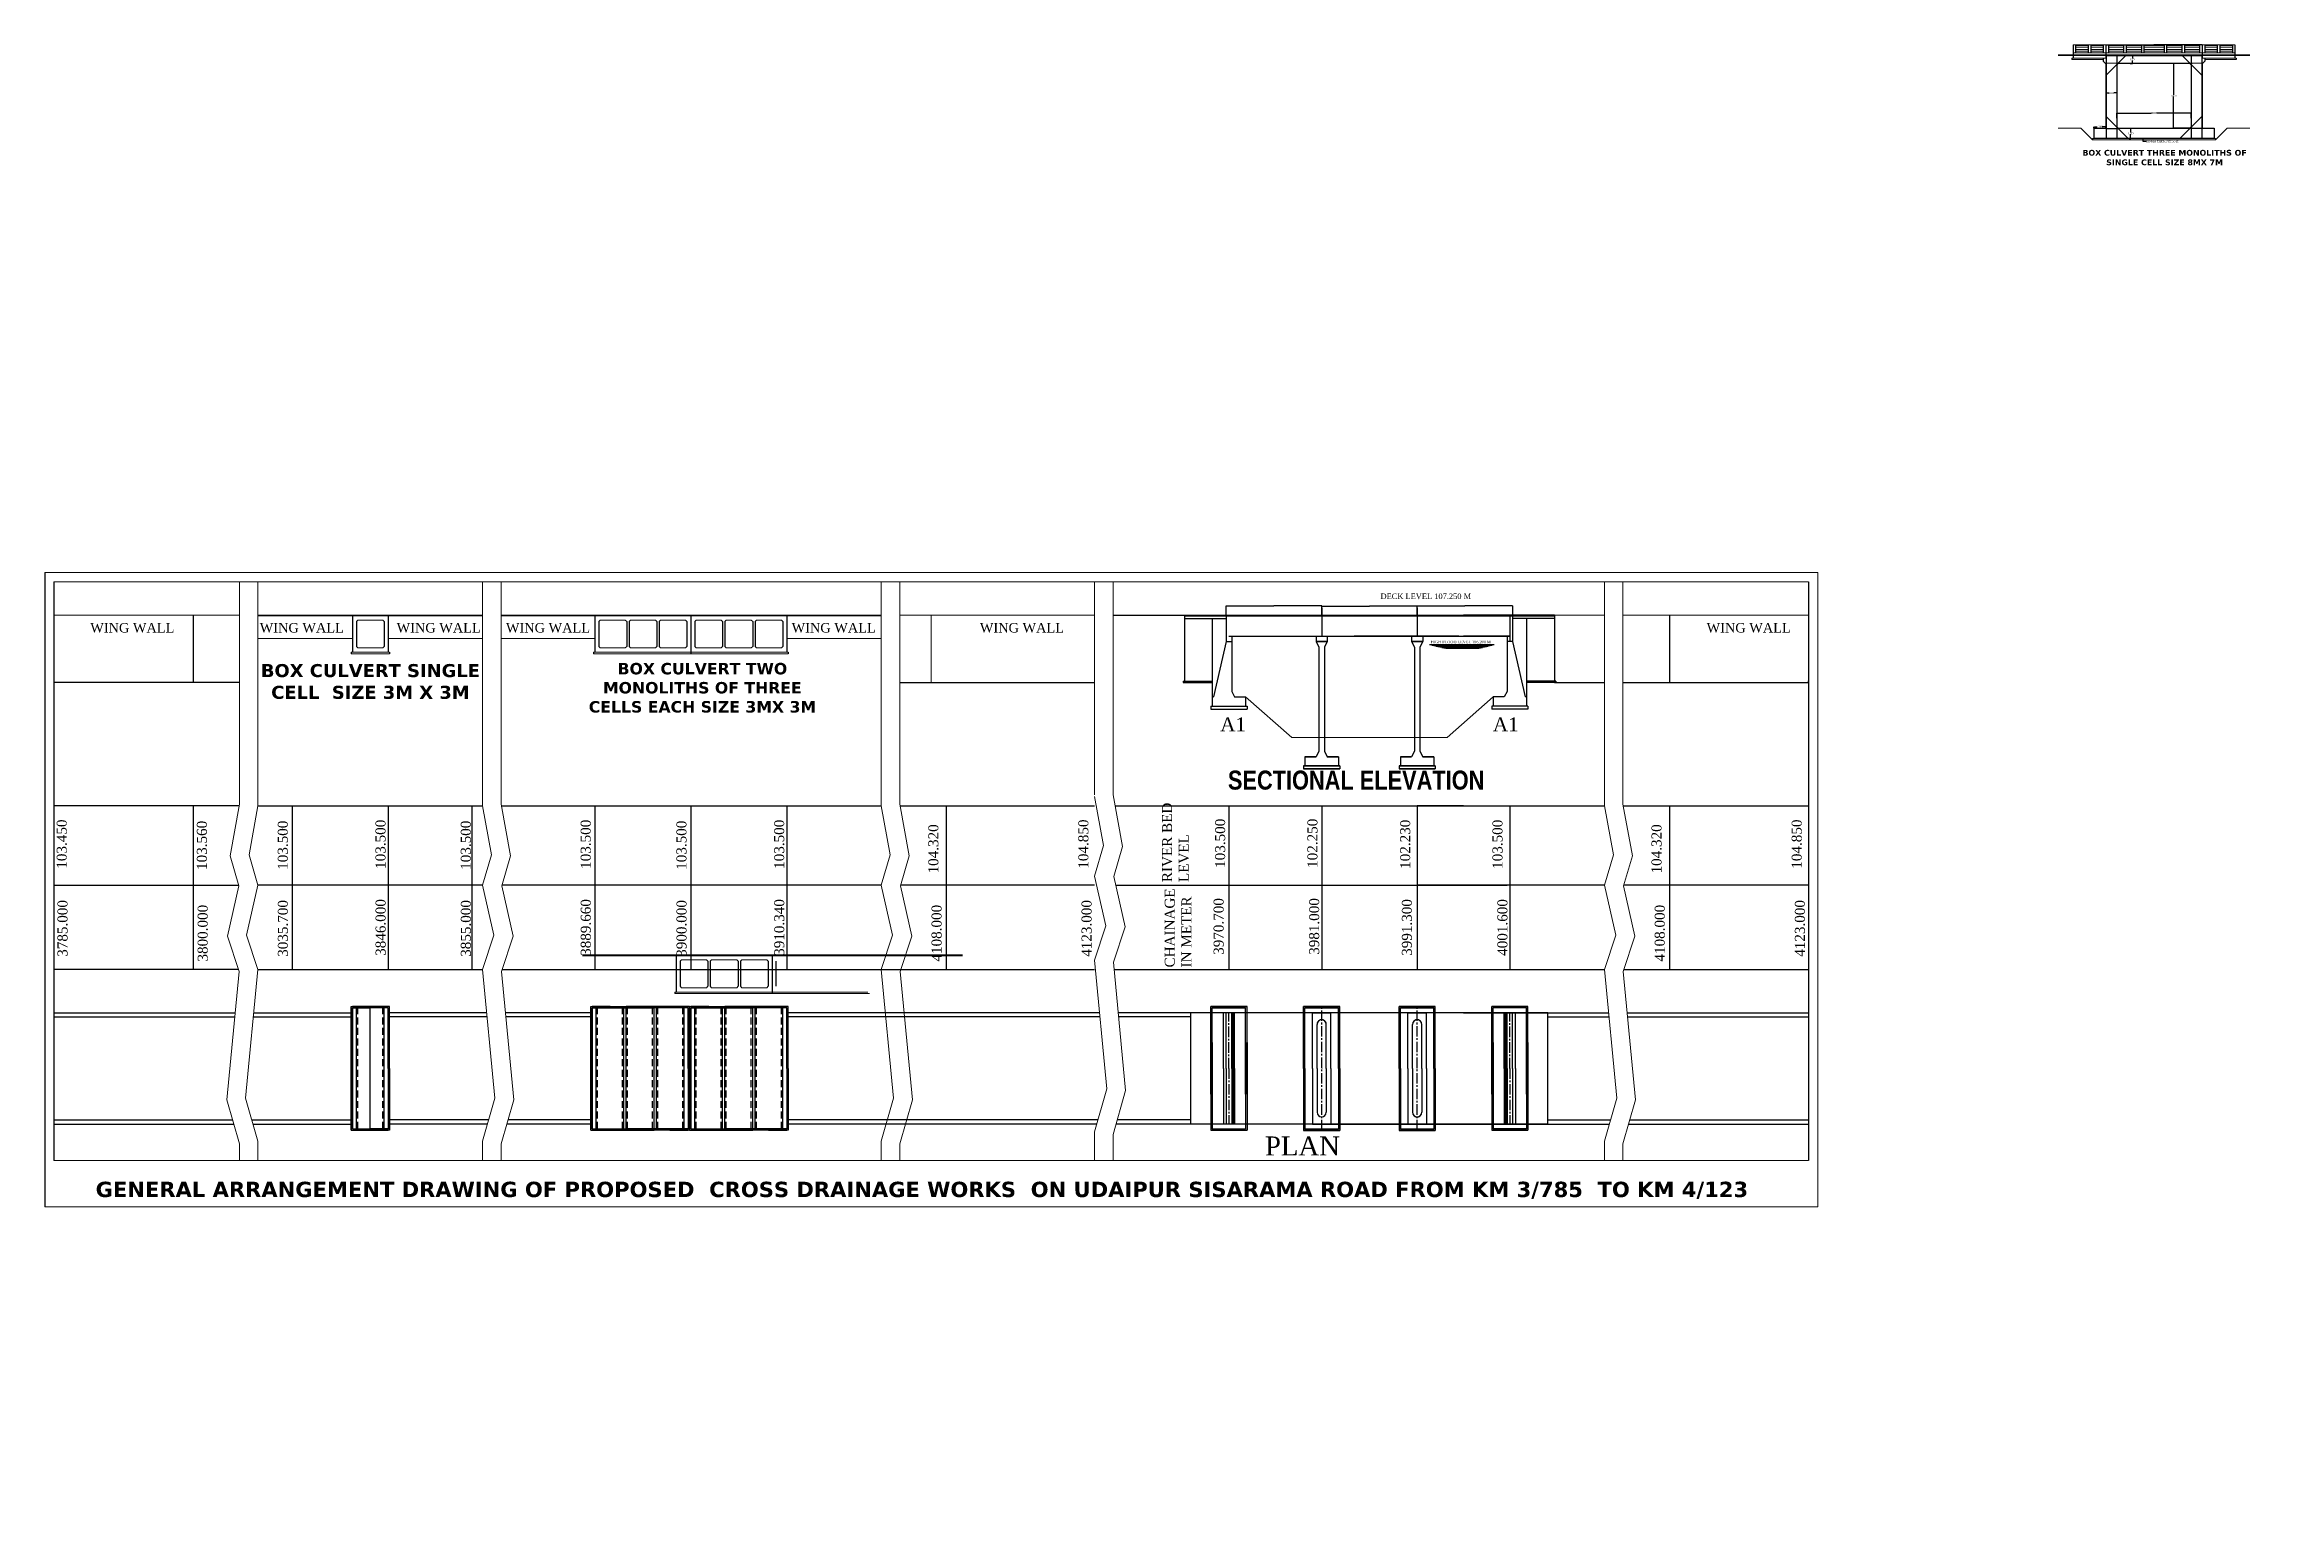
# Model space of a CAD drawing. Header units: millimetres. Extents: x -237855 to 3169, y -14991 to 144223.
import ezdxf

# ---------------------------------------------------------------- set-up
doc = ezdxf.new("R2010")
doc.units = ezdxf.units.MM
doc.header["$MEASUREMENT"] = 0
doc.linetypes.add('CENTER2', pattern=[1.125, 0.75, -0.125, 0.125, -0.125])
doc.linetypes.add('DASHED', pattern=[0.75, 0.5, -0.25])
for name, color, linetype in [('centreline', 6, 'CENTER2'), ('PILLER', 10, 'Continuous'), ('PLAN', 10, 'Continuous')]:
    doc.layers.add(name, color=color, linetype=linetype)
for name, color, linetype, lineweight in [('EXISTING B WALL', 5, 'Continuous', 30), ('S PROJ', 172, 'Continuous', 0), ('S TEXT', 7, 'Continuous', 20), ('walls', 1, 'Continuous', 30)]:
    doc.layers.add(name, color=color, linetype=linetype, lineweight=lineweight)
doc.styles.add('arial', font='ARIAL.TTF')
doc.styles.get("Standard").update_dxf_attribs({"font": 'dutchb.ttf'})
doc.dimstyles.new('ISO-25', dxfattribs={"dimtxt": 200, "dimasz": 75, "dimexe": 1.25, "dimexo": 0.625, "dimtad": 0, "dimtih": 1, "dimtoh": 1, "dimdec": 0, "dimtxsty": 'Standard', "dimcen": 75, "dimadec": 0, "dimazin": 0, "dimtfac": 1, "dimtdec": 0, "dimtmove": 0, "dimatfit": 2, "dimfxl": 0, "dimarcsym": 0})
doc.dimstyles.get("Standard").update_dxf_attribs({"dimtxt": 0.18, "dimasz": 0.18, "dimexe": 0.18, "dimexo": 0.0625, "dimgap": 0.09, "dimtad": 0, "dimtih": 1, "dimtoh": 1, "dimdec": 4, "dimzin": 0, "dimdsep": 46, "dimtxsty": 'Standard', "dimcen": 0.09, "dimadec": 0, "dimazin": 0, "dimtfac": 1, "dimtdec": 4, "dimtofl": 0, "dimtmove": 0, "dimatfit": 3, "dimfxl": 0, "dimtolj": 1, "dimtzin": 0, "dimarcsym": 0})

msp = doc.modelspace()

# ---------------------------------------------------------------- texts
for s, rotation, p in [('103.450', 89.9999982554, (-235482.14859, 55376.71485)), ('103.560', 89.9999982554, (-220365.03839, 55238.15418)), ('103.500', 89.9999994185, (-211635.17942, 55253.00363)), ('103.500', 89.9999994185, (-201095.17455, 55357.24749)), ('103.500', 89.9999994185, (-191898.55479, 55253.00363)), ('103.500', 89.9999994185, (-178966.47151, 55357.24706)), ('103.500', 89.9999994185, (-168635.17942, 55253.00363)), ('103.500', 89.9999994185, (-158095.17455, 55357.24749)), ('104.850', 89.9999994185, (-125285.22068, 55376.71107)), ('103.500', 90, (-110534.06697, 55463.93074)), ('102.250', 90, (-100576.14443, 55463.93074)), ('102.230', 89.9999994185, (-90574.15467, 55357.24759)), ('103.500', 89.9999994185, (-80616.95745, 55357.24749)), ('104.850', 89.9999994185, (-48348.18163, 55376.71107)), ('104.320', 89.9999994185, (-141465.29185, 54863.07868)), ('104.320', 89.9999994185, (-63465.29185, 54863.07868)), ('3785.000', 89.9999982554, (-235394.51936, 45876.71486)), ('3800.000', 89.9999982554, (-220277.40917, 45363.08185)), ('3035.700', 89.9999994185, (-211626.73805, 45875.19352)), ('3846.000', 89.9999994185, (-201086.73318, 45979.43737)), ('3855.000', 89.9999994185, (-191890.11342, 45875.19352)), ('3889.660', 89.9999994185, (-178958.03014, 45979.43695)), ('3900.000', 89.9999994185, (-168626.73805, 45875.19352)), ('3910.340', 89.9999994185, (-158086.73318, 45979.43737)), ('4108.000', 89.9999994185, (-141118.5503, 45363.07868)), ('4123.000', 89.9999994185, (-124938.47913, 45876.71106)), ('3970.700', 90, (-110697.32589, 46086.12063)), ('3981.000', 90, (-100392.6617, 46086.12063)), ('3991.300', 89.9999994185, (-90391.39736, 45979.43748)), ('4001.600', 89.9999994185, (-80086.73318, 45979.43737)), ('4108.000', 89.9999994185, (-63118.5503, 45363.07868)), ('4123.000', 89.9999994185, (-48001.44008, 45876.71106))]:
    msp.add_text(s, height=1080, rotation=rotation).set_placement(p)
at = {"attachment_point": 1}
for s, insert, char_height, width in [('150 MM THICK PCC M-15', (-11189.46263, 133906.60748), 200, 5976), ('A1', (-111059.42252, 71692.52409), 1500, 1743.2511), ('{\\fVerdana|b1|i0|c0|p34;\\H0.9431x;             GENERAL ARRANGEMENT DRAWING OF PROPOSED  CROSS DRAINAGE WORKS  ON UDAIPUR SISARAMA ROAD FROM KM 3/785  TO KM 4/123 \\fVerdana|b0|i0|c0|p34;}', (-242641.25026, 21622.80341), 1756, 14566778)]:
    msp.add_mtext(s, dxfattribs=dict(at, insert=insert, char_height=char_height, width=width))
for s, insert, char_height, width, attachment_point, rotation in [('A1', (-78881.5354, 71692.52392), 1500, 1743.2511, 3, 359.9999994185), ('RIVER BED LEVEL', (-117332.43053, 53930.53598), 1080, 9000, 1, 90), ('CHAINAGE IN METER', (-117047.94077, 44728.98801), 1080, 10000, 1, 90)]:
    msp.add_mtext(s, dxfattribs=dict(insert=insert, char_height=char_height, width=width, attachment_point=attachment_point, rotation=rotation))
at = {"layer": 'S PROJ', "char_height": 0.35, "style": 'arial'}
for insert, attachment_point in [((3073.80167, 1042.69638), 9), ((3108.57966, 1042.22189), 9), ((3114.70853, 1040.96836), 1), ((-135143.44494, -14986.33591), 9), ((-135108.66696, -14986.8104), 9), ((-135102.53808, -14988.06393), 1)]:
    msp.add_mtext('\\A1;', dxfattribs=dict(at, insert=insert, attachment_point=attachment_point))
at = {"layer": 'S TEXT'}
for s, insert, char_height, width, attachment_point in [('{\\fVerdana|b1|i0|c0|p34;\\H0.9182x;BOX CULVERT THREE MONOLITHS OF SINGLE CELL SIZE 8MX 7M}', (-9205.72944, 132051.35117), 675, 17685, 5), ('DECK LEVEL 107.250 M', (-93770.42696, 85051.30131), 600, 761350.22043, 1), ('WING WALL', (-232939.55487, 81865.32977), 1025.15625, 380675.110215, 1), ('WING WALL', (-214658.72858, 81865.32977), 1025.15625, 380675.110215, 1), ('WING WALL', (-157288.40875, 81865.32931), 1025.15625, 380675.110215, 1), ('WING WALL', (-136985.599, 81865.32931), 1025.15625, 380675.110215, 1), ('HIGH FLOOD LEVEL 106.200 M', (-88366.26458, 79973.33254), 300, 380675.110215, 1), ('WING WALL', (-58599.10086, 81865.32931), 1025.15625, 380675.110215, 1), ('{\\fVerdana|b1|i0|c0|p34;BOX CULVERT SINGLE CELL  SIZE 3M X 3M}', (-202726.49, 75551.87208), 1407, 26000, 5), ('{\\fVerdana|b1|i0|c0|p34;\\H0.9182x;BOX CULVERT TWO MONOLITHS OF THREE CELLS EACH SIZE 3MX 3M}', (-166916.36477, 74876.93881), 1344, 26000, 5), ('{\\fArial Narrow|b1|i0|c0|p34;SECTIONAL ELEVATION}', (-110232.78515, 65955.30228), 2050.3125, 761350.22043, 1), ('PLAN', (-106238.33561, 26504.37858), 2050.3125, 761350.22043, 1)]:
    msp.add_mtext(s, dxfattribs=dict(at, insert=insert, char_height=char_height, width=width, attachment_point=attachment_point))
at = {"layer": 'S TEXT', "char_height": 1025.15625, "width": 380675.110215, "attachment_point": 3, "rotation": 359.9999988369}
for insert in [(-190822.22929, 81865.32953), (-179032.54912, 81865.32953)]:
    msp.add_mtext('WING WALL', dxfattribs=dict(at, insert=insert))
at = {"layer": 'S TEXT', "char_height": 0.35, "style": 'arial'}
for insert, attachment_point in [((3073.01629, 1043.62485), 9), ((3094.50747, 1038.38862), 1), ((-135144.23032, -14985.40744), 9), ((-135122.73915, -14990.64367), 1)]:
    msp.add_mtext('\\A1;', dxfattribs=dict(at, insert=insert, attachment_point=attachment_point))
at = {"layer": 'S TEXT', "char_height": 0.2, "style": 'arial'}
for insert, width, attachment_point in [((3152.3921, 1303.75834), 0.0330301, 9), ((3152.40593, 1302.68542), 0.0330301, 9), ((3152.4177, 1301.65026), 0.0330301, 9), ((3152.44719, 1298.62035), 0.0330301, 9), ((3152.45227, 1298.1532), 0.0330301, 9), ((3152.50328, 1300.46692), 0.0330301, 9), ((3163.80962, 1305.57567), 0.0330301, 1), ((3169.39157, 1305.63097), 4.0171225, 1), ((-135064.85451, -14725.27395), 0.0330301, 9), ((-135064.84068, -14726.34687), 0.0330301, 9), ((-135064.82892, -14727.38203), 0.0330301, 9), ((-135064.79943, -14730.41194), 0.0330301, 9), ((-135064.79435, -14730.87909), 0.0330301, 9), ((-135064.74333, -14728.56537), 0.0330301, 9), ((-135053.43699, -14723.45662), 0.0330301, 1), ((-135047.85505, -14723.40132), 4.0171225, 1)]:
    msp.add_mtext('\\A1;', dxfattribs=dict(at, insert=insert, width=width, attachment_point=attachment_point))

# ---------------------------------------------------------------- blocks, each defined once
blk = doc.blocks.new('*D16')
at = {"layer": 'Defpoints', "color": 0}
for p in [(-110420, 82637), (-100120, 83722), (-100120, 82712)]:
    blk.add_point(p, dxfattribs=at)
at = {"layer": 'S TEXT', "color": 0, "lineweight": -2}
for p, q in [((-110420, 82637), (-110420, 83722)), ((-110420, 83722), (-105271, 83722)), ((-100121, 83722), (-105270, 83722)), ((-100120, 82712), (-100120, 83722))]:
    blk.add_line(p, q, dxfattribs=at)
at = {"layer": 'S TEXT', "color": 0}
for points in [[(-110420, 83722), (-110420, 83722), (-110420, 83722)], [(-100121, 83722), (-100121, 83722), (-100120, 83722)]]:
    blk.add_solid(points, dxfattribs=at)
at = {"layer": 'S TEXT', "color": 0, "insert": (-105270, 83722), "char_height": 0.18, "attachment_point": 5}
blk.add_mtext('\\A1;10299.9998', dxfattribs=at)
blk = doc.blocks.new('*D17')
at = {"layer": 'Defpoints', "color": 0}
for p in [(-100120, 82712), (-89820, 83684), (-89820, 82637)]:
    blk.add_point(p, dxfattribs=at)
at = {"layer": 'S TEXT', "color": 0, "lineweight": -2}
for p, q in [((-100120, 82712), (-100120, 83684)), ((-100120, 83684), (-94971, 83684)), ((-89821, 83684), (-94970, 83684)), ((-89820, 82637), (-89820, 83684))]:
    blk.add_line(p, q, dxfattribs=at)
at = {"layer": 'S TEXT', "color": 0}
for points in [[(-100120, 83684), (-100120, 83684), (-100120, 83684)], [(-89821, 83684), (-89821, 83684), (-89820, 83684)]]:
    blk.add_solid(points, dxfattribs=at)
at = {"layer": 'S TEXT', "color": 0, "insert": (-94970, 83684), "char_height": 0.18, "attachment_point": 5}
blk.add_mtext('\\A1;10300.0000', dxfattribs=at)
blk = doc.blocks.new('*D18')
at = {"layer": 'Defpoints', "color": 0}
for p in [(-89820, 83722), (-89820, 82712), (-79520, 82637)]:
    blk.add_point(p, dxfattribs=at)
at = {"layer": 'S TEXT', "color": 0, "lineweight": -2}
for p, q in [((-89820, 82712), (-89820, 83722)), ((-89820, 83722), (-84671, 83722)), ((-79521, 83722), (-84670, 83722)), ((-79520, 82637), (-79520, 83722))]:
    blk.add_line(p, q, dxfattribs=at)
at = {"layer": 'S TEXT', "color": 0}
for points in [[(-89820, 83722), (-89820, 83722), (-89820, 83722)], [(-79521, 83722), (-79521, 83722), (-79520, 83722)]]:
    blk.add_solid(points, dxfattribs=at)
at = {"layer": 'S TEXT', "color": 0, "insert": (-84670, 83722), "char_height": 0.18, "attachment_point": 5}
blk.add_mtext('\\A1;10299.9998', dxfattribs=at)
blk = doc.blocks.new('*D15')
at = {"layer": 'Defpoints', "color": 0}
for p in [(-100120, 83684), (-100120, 82637), (-89820, 82712)]:
    blk.add_point(p, dxfattribs=at)
at = {"layer": 'S TEXT', "color": 0, "lineweight": -2}
for p, q in [((-100120, 82637), (-100120, 83684)), ((-100120, 83684), (-94971, 83684)), ((-89821, 83684), (-94970, 83684)), ((-89820, 82712), (-89820, 83684))]:
    blk.add_line(p, q, dxfattribs=at)
at = {"layer": 'S TEXT', "color": 0}
for points in [[(-100120, 83684), (-100120, 83684), (-100120, 83684)], [(-89821, 83684), (-89821, 83684), (-89820, 83684)]]:
    blk.add_solid(points, dxfattribs=at)
at = {"layer": 'S TEXT', "color": 0, "insert": (-94970, 83684), "char_height": 0.18, "attachment_point": 5}
blk.add_mtext('\\A1;10300.0000', dxfattribs=at)
blk = doc.blocks.new('*D20')
at = {"color": 0, "lineweight": -2}
for p, q in [((-14346, 136294), (-14346, 136858)), ((-14271, 136856), (-10627, 136856)), ((-6421, 136856), (-10066, 136856)), ((-6346, 136294), (-6346, 136858))]:
    blk.add_line(p, q, dxfattribs=at)
at = {"color": 0}
for points in [[(-14271, 136869), (-14271, 136844), (-14346, 136856)], [(-6421, 136869), (-6421, 136844), (-6346, 136856)]]:
    blk.add_solid(points, dxfattribs=at)
at = {"layer": 'Defpoints', "color": 0}
for p in [(-14346, 136293), (-6346, 136856), (-6346, 136293)]:
    blk.add_point(p, dxfattribs=at)
at = {"color": 0, "insert": (-10346, 136856), "char_height": 200, "attachment_point": 5}
blk.add_mtext('8000', dxfattribs=at)
blk = doc.blocks.new('*D21')
at = {"color": 0, "lineweight": -2}
for p, q in [((-6238, 142213), (-8239, 142213)), ((-8238, 142138), (-8238, 138816)), ((-8238, 135289), (-8238, 138610)), ((-6238, 135214), (-8239, 135214))]:
    blk.add_line(p, q, dxfattribs=at)
at = {"color": 0}
for points in [[(-8250, 142138), (-8225, 142138), (-8238, 142213)], [(-8250, 135289), (-8225, 135289), (-8238, 135214)]]:
    blk.add_solid(points, dxfattribs=at)
at = {"layer": 'Defpoints', "color": 0}
for p in [(-6237, 142213), (-8238, 135214), (-6237, 135214)]:
    blk.add_point(p, dxfattribs=at)
at = {"color": 0, "insert": (-8238, 138713), "char_height": 200, "attachment_point": 5}
blk.add_mtext('7000', dxfattribs=at)
blk = doc.blocks.new('*D22')
at = {"color": 0, "lineweight": -2}
for p, q in [((-16846, 135213), (-16846, 135381)), ((-16771, 135380), (-16473, 135380)), ((-15621, 135380), (-15920, 135380)), ((-15546, 135213), (-15546, 135381))]:
    blk.add_line(p, q, dxfattribs=at)
at = {"color": 0}
for points in [[(-16771, 135392), (-16771, 135367), (-16846, 135380)], [(-15621, 135392), (-15621, 135367), (-15546, 135380)]]:
    blk.add_solid(points, dxfattribs=at)
at = {"layer": 'Defpoints', "color": 0}
for p in [(-16846, 135380), (-16846, 135213), (-15546, 135213)]:
    blk.add_point(p, dxfattribs=at)
at = {"color": 0, "insert": (-16196, 135380), "char_height": 200, "attachment_point": 5}
blk.add_mtext('1300', dxfattribs=at)
blk = doc.blocks.new('*D23')
at = {"color": 0, "lineweight": -2}
for p, q in [((-13023, 135211), (-12861, 135211)), ((-12863, 135136), (-12863, 134765)), ((-13023, 134113), (-12861, 134113)), ((-12863, 134188), (-12863, 134559))]:
    blk.add_line(p, q, dxfattribs=at)
at = {"color": 0}
for points in [[(-12875, 135136), (-12850, 135136), (-12863, 135211)], [(-12875, 134188), (-12850, 134188), (-12863, 134113)]]:
    blk.add_solid(points, dxfattribs=at)
at = {"layer": 'Defpoints', "color": 0}
for p in [(-13024, 135211), (-13024, 134113), (-12863, 134113)]:
    blk.add_point(p, dxfattribs=at)
at = {"color": 0, "insert": (-12863, 134662), "char_height": 200, "attachment_point": 5}
blk.add_mtext('1100', dxfattribs=at)
blk = doc.blocks.new('*D24')
at = {"color": 0, "lineweight": -2}
for p, q in [((-12921, 143063), (-12677, 143063)), ((-12921, 142213), (-12677, 142213)), ((-12678, 142988), (-12678, 142741)), ((-12678, 142288), (-12678, 142535))]:
    blk.add_line(p, q, dxfattribs=at)
at = {"color": 0}
for points in [[(-12691, 142988), (-12666, 142988), (-12678, 143063)], [(-12691, 142288), (-12666, 142288), (-12678, 142213)]]:
    blk.add_solid(points, dxfattribs=at)
at = {"layer": 'Defpoints', "color": 0}
for p in [(-12922, 143063), (-12922, 142213), (-12678, 142213)]:
    blk.add_point(p, dxfattribs=at)
at = {"color": 0, "insert": (-12678, 142638), "char_height": 200, "attachment_point": 5}
blk.add_mtext('850', dxfattribs=at)
blk = doc.blocks.new('*D25')
at = {"color": 0, "lineweight": -2}
for p, q in [((-15546, 142199), (-15546, 139019)), ((-14346, 142199), (-14346, 139019)), ((-15471, 139020), (-15223, 139020)), ((-14421, 139020), (-14670, 139020))]:
    blk.add_line(p, q, dxfattribs=at)
at = {"color": 0}
for points in [[(-15471, 139033), (-15471, 139008), (-15546, 139020)], [(-14421, 139033), (-14421, 139008), (-14346, 139020)]]:
    blk.add_solid(points, dxfattribs=at)
at = {"layer": 'Defpoints', "color": 0}
for p in [(-15546, 142200), (-14346, 142200), (-14346, 139020)]:
    blk.add_point(p, dxfattribs=at)
at = {"color": 0, "insert": (-14946, 139020), "char_height": 200, "attachment_point": 5}
blk.add_mtext('1200', dxfattribs=at)

# ---------------------------------------------------------------- dimensions: what is measured, and where the dimension line sits
dim = msp.add_linear_dim(base=(-12678.4564, 142212.85322), p1=(-12921.75003, 143062.84867), p2=(-12921.75003, 142212.85322), angle=90, dimstyle='ISO-25')
dim.commit()
dim.dimension.update_dxf_attribs({"geometry": '*D24', "text_midpoint": (-12678.4564, 142637.85095)})
for base, p1, p2, text, picture, middle in [((-8237.94488, 135213.51141), (-6237.37235, 142212.84859), (-6237.37235, 135213.51141), '7000', '*D21', (-8237.94488, 138713.18)), ((-12862.53692, 134112.84883), (-13023.59585, 135211.07802), (-13023.59587, 134112.84883), '1100', '*D23', (-12862.53692, 134661.96342))]:
    dim = msp.add_linear_dim(base=base, p1=p1, p2=p2, angle=90, text=text, dimstyle='ISO-25')
    dim.commit()
    dim.dimension.update_dxf_attribs({"geometry": picture, "text_midpoint": middle})
for base, p1, p2, picture, middle in [((-14346.3598, 139020.24281), (-15546.3598, 142199.63836), (-14346.3598, 142199.63835), '*D25', (-14946.3598, 139020.24281)), ((-16846.35987, 135379.85934), (-15546.35987, 135212.84867), (-16846.35987, 135212.84867), '*D22', (-16196.35987, 135379.85934)), ((-6346.35986, 136856.43514), (-14346.35986, 136292.99819), (-6346.35986, 136292.99811), '*D20', (-10346.35986, 136856.43514))]:
    dim = msp.add_linear_dim(base=base, p1=p1, p2=p2, dimstyle='ISO-25')
    dim.commit()
    dim.dimension.update_dxf_attribs({"geometry": picture, "text_midpoint": middle})
at = {"layer": 'S TEXT'}
for base, p1, p2, picture, middle in [((-100120.4791207778, 83721.8143238788), (-110420.4788799227, 82637.3465697601), (-100120.4791207778, 82712.3465697601), '*D16', (-105270.4790003503, 83721.8143238788)), ((-89820.4789, 83683.57521), (-100120.47888, 82712.34657), (-89820.4789, 82637.34657), '*D17', (-94970.47889, 83683.57521))]:
    dim = msp.add_linear_dim(base=base, p1=p1, p2=p2, dimstyle='Standard', dxfattribs=at)
    dim.commit()
    dim.dimension.update_dxf_attribs({"geometry": picture, "text_midpoint": middle})
for base, p1, p2, picture, middle in [((-100120.47889, 83683.57526), (-89820.47893, 82712.34652), (-100120.4789, 82637.34662), '*D15', (-94970.4789, 83683.57521)), ((-89820.47868, 83721.81427), (-79520.47893, 82637.34641), (-89820.47869, 82712.34652), '*D18', (-84670.4788, 83721.81422))]:
    dim = msp.add_linear_dim(base=base, p1=p1, p2=p2, angle=179.9999994185, dimstyle='Standard', dxfattribs=at)
    dim.commit()
    dim.dimension.update_dxf_attribs({"geometry": picture, "text_midpoint": middle})

# ---------------------------------------------------------------- linework, layer by layer
for p, q in [((-19221.35979, 142762.84867), (-19221.35979, 142612.84867)), ((-19071.35978, 144222.84871), (-19071.35979, 142762.84867)), ((-18796.35978, 144222.84871), (-18796.35979, 143362.84867)), ((-17446.35978, 144222.84869), (-17446.35979, 143362.84867)), ((-17171.35978, 144222.84869), (-17171.35979, 143362.84867)), ((-15846.35979, 142762.84867), (-15846.3598, 142462.84867)), ((-15846.3598, 142462.84867), (-15546.3598, 142162.84867)), ((-15821.35978, 144222.84868), (-15821.35979, 143362.84867)), ((-15546.35978, 144222.84867), (-15546.35979, 142762.84867)), ((-15526.35978, 144222.84867), (-15526.35979, 142762.84867)), ((-15526.35978, 144222.84867), (-10346.35978, 144222.84867)), ((-15521.35979, 143025.34867), (-15521.35988, 134137.84867)), ((-15496.35981, 140948.20401), (-13431.71513, 143012.84867)), ((-15251.35978, 144222.84867), (-15251.35979, 143362.84867)), ((-14371.35979, 143037.84867), (-14371.35988, 134137.84867)), ((-14346.3598, 142062.84867), (-14196.3598, 142212.84867)), ((-13619.35978, 144222.84865), (-13619.35979, 143362.84866)), ((-13344.35978, 144222.84865), (-13344.35979, 143362.84865)), ((-11712.35978, 144222.84864), (-11712.35979, 143362.84864)), ((-11437.35978, 144222.84863), (-11437.35979, 143362.84864)), ((-5166.35978, 144222.84857), (-10346.35978, 144222.84867)), ((-9255.35978, 144222.84861), (-9255.35979, 143362.84861)), ((-8980.35978, 144222.84861), (-8980.35979, 143362.84861)), ((-7348.35978, 144222.84859), (-7348.35979, 143362.84859)), ((-5196.35981, 140948.20391), (-7261.00445, 143012.84861)), ((-7073.35978, 144222.84859), (-7073.35979, 143362.84859)), ((-6346.3598, 142062.84859), (-6496.3598, 142212.8486)), ((-6321.35979, 143037.84859), (-6321.35988, 134137.84859)), ((-5441.35978, 144222.84857), (-5441.35979, 143362.84857)), ((-5171.35979, 143025.34857), (-5171.35988, 134137.84857)), ((-5166.35978, 144222.84857), (-5166.35979, 142762.84857)), ((-4846.3598, 142462.84856), (-5146.3598, 142162.84857)), ((-5146.35978, 144222.84857), (-5146.35979, 142762.84857)), ((-4871.35978, 144222.84857), (-4871.35979, 143362.84856)), ((-4846.35979, 142762.84856), (-4846.3598, 142462.84856)), ((-3521.35978, 144222.84855), (-3521.35979, 143362.84854)), ((-3246.35978, 144222.84855), (-3246.35979, 143362.84853)), ((-1896.35978, 144222.84854), (-1896.35979, 143362.8485)), ((-1621.35978, 144222.84853), (-1621.35979, 142762.8485)), ((-1471.35979, 142762.84849), (-1471.35979, 142612.84849)), ((-15546.3598, 142162.84867), (-15546.35987, 135212.84867)), ((-15496.35981, 140948.20401), (-15496.35982, 140523.93994)), ((-14346.3598, 142062.84867), (-14346.35987, 135362.84867)), ((-6346.3598, 142062.84859), (-6346.35987, 135362.84859)), ((-5196.35981, 140948.20391), (-5196.35982, 140523.93984)), ((-5146.3598, 142162.84857), (-5146.35987, 135212.84857)), ((-18246.35987, 135212.84867), (-16996.35988, 133962.84867)), ((-16846.35987, 135212.84867), (-16846.35988, 134112.84867)), ((-16821.35987, 135175.34867), (-16821.35988, 134150.34867)), ((-15546.35987, 135187.84867), (-14196.35987, 135187.84867)), ((-15496.35985, 136901.7574), (-15496.35986, 136477.49334)), ((-15496.35986, 136477.49334), (-13181.71522, 134162.84867)), ((-14346.35987, 135362.84867), (-14196.35987, 135212.84867)), ((-5196.35986, 136477.49323), (-7511.00454, 134162.84862)), ((-6346.35987, 135362.84859), (-6496.35987, 135212.8486)), ((-5146.35987, 135187.84857), (-6496.35987, 135187.8486)), ((-5196.35985, 136901.7573), (-5196.35986, 136477.49323)), ((-3871.35987, 135175.34854), (-3871.35988, 134150.34854)), ((-3846.35987, 135212.84854), (-3846.35988, 134112.84854)), ((-2446.35987, 135212.84851), (-3696.35988, 133962.84854)), ((-16996.35988, 134112.84867), (-16996.35988, 133962.84867)), ((-3696.35988, 134112.84854), (-3696.35988, 133962.84854)), ((-237855.47888, 87305.96496), (-237855.48166, 18922.04139)), ((-236855.47892, 86305.96496), (-236855.48145, 23922.04139)), ((-47620.47888, 86305.96496), (-47620.47888, 23922.04139)), ((-221855.47907, 82712.3498), (-221855.47936, 75462.35024)), ((-204660.47893, 82637.34661), (-204660.47897, 78707.34629)), ((-204240.47893, 82037.3466), (-204240.47896, 79337.3466)), ((-201240.47893, 82037.34657), (-201240.47896, 79337.34657)), ((-200820.47893, 82637.34657), (-200820.47897, 78707.34625)), ((-178500.47893, 82637.34667), (-178500.47897, 78707.34646)), ((-178080.47893, 82037.34667), (-178080.47896, 79337.34667)), ((-175080.47893, 82037.34661), (-175080.47896, 79337.34661)), ((-175080.47893, 82037.34657), (-175080.47896, 79337.34657)), ((-174830.47893, 82037.3466), (-174830.47896, 79337.3466)), ((-174830.47893, 82037.34657), (-174830.47896, 79337.34657)), ((-171830.47893, 82037.34657), (-171830.47896, 79337.34657)), ((-171580.47893, 82037.34657), (-171580.47896, 79337.34657)), ((-168580.47893, 82037.34657), (-168580.47896, 79337.34657)), ((-168160.47893, 82637.34667), (-168160.47897, 78557.34646)), ((-168160.47893, 82637.34657), (-168160.47897, 78557.34657)), ((-167740.47893, 82037.34667), (-167740.47896, 79337.34667)), ((-164740.47893, 82037.34661), (-164740.47896, 79337.34661)), ((-164740.47893, 82037.34657), (-164740.47896, 79337.34657)), ((-164490.47893, 82037.3466), (-164490.47896, 79337.3466)), ((-164490.47893, 82037.34657), (-164490.47896, 79337.34657)), ((-161490.47893, 82037.34657), (-161490.47896, 79337.34657)), ((-161240.47893, 82037.34657), (-161240.47896, 79337.34657)), ((-158240.47893, 82037.34657), (-158240.47896, 79337.34657)), ((-157820.47893, 82637.34657), (-157820.47897, 78707.34625)), ((-111920.47888, 82337.34657), (-111920.47888, 72890.66867)), ((-100120.47912, 83512.34657), (-100120.47912, 80462.34657)), ((-100120.4789, 83512.34649), (-100120.47891, 80462.34649)), ((-100120.47888, 83512.34657), (-100120.47888, 80462.34657)), ((-89820.47892, 83512.34652), (-89820.47895, 80462.34652)), ((-89820.4789, 83512.34644), (-89820.47891, 80462.34644)), ((-89820.47868, 83512.34652), (-89820.47871, 80462.34652)), ((-78020.47893, 82337.3464), (-78020.47903, 72890.6685)), ((-62620.47888, 82712.34657), (-62620.47888, 75462.347)), ((-204810.47897, 78707.34629), (-204810.47897, 78557.3464)), ((-200670.47897, 78707.34625), (-200670.47897, 78557.34636)), ((-178650.47897, 78707.34646), (-178650.47897, 78557.34678)), ((-157670.47897, 78707.34625), (-157670.47897, 78557.34636)), ((-216855.47936, 75462.35006), (-236855.47936, 75462.35077)), ((-236805.6529, 75612.35077), (-236855.47935, 75612.35077)), ((-145620.47888, 75462.34703), (-124620.47888, 75462.34692)), ((-115070.47888, 75612.34657), (-115070.47888, 75462.34657)), ((-115070.47888, 75612.34657), (-111920.47888, 75612.34657)), ((-115070.47888, 75462.34657), (-111920.47888, 75462.34657)), ((-74870.479, 75612.34637), (-78020.479, 75612.3464)), ((-74870.479, 75462.34637), (-78020.479, 75462.3464)), ((-75020.479, 75462.34707), (-69620.47888, 75462.34704)), ((-74870.479, 75612.34637), (-74870.479, 75462.34637)), ((-67620.47888, 75462.34703), (-47620.47888, 75462.34693)), ((-47670.30534, 75612.34693), (-47620.47888, 75612.34693)), ((-112070.47888, 72890.66867), (-112070.47888, 72590.66867)), ((-112070.47888, 72890.66867), (-108170.47888, 72890.66867)), ((-112070.47888, 72590.66867), (-108170.47888, 72590.66867)), ((-111920.47888, 73890.66867), (-111770.47888, 73890.66867)), ((-108170.47888, 72890.66867), (-108170.47888, 72590.66867)), ((-81770.47903, 72890.66854), (-81770.47903, 72590.66854)), ((-77870.47903, 72890.6685), (-81770.47903, 72890.66854)), ((-77870.47903, 72590.6685), (-81770.47903, 72590.66854)), ((-78020.47902, 73890.6685), (-78170.47902, 73890.6685)), ((-77870.47903, 72890.6685), (-77870.47903, 72590.6685)), ((-102070.47899, 66452.3465), (-102070.47899, 66152.3465)), ((-98170.47899, 66452.34648), (-102070.47899, 66452.3465)), ((-98170.47899, 66152.34648), (-102070.47899, 66152.3465)), ((-102070.47888, 66452.34657), (-102070.47888, 66152.34657)), ((-102070.47888, 66452.34657), (-98170.47888, 66452.34657)), ((-102070.47888, 66152.34657), (-98170.47888, 66152.34657)), ((-98170.47899, 66452.34648), (-98170.47899, 66152.34648)), ((-98170.47888, 66452.34657), (-98170.47888, 66152.34657)), ((-91770.47909, 66452.34654), (-91770.47909, 66152.34654)), ((-87870.47909, 66452.3465), (-91770.47909, 66452.34654)), ((-87870.47909, 66152.3465), (-91770.47909, 66152.34654)), ((-91770.47899, 66452.34645), (-91770.47899, 66152.34645)), ((-91770.47899, 66452.34645), (-87870.47899, 66452.34643)), ((-91770.47899, 66152.34645), (-87870.47899, 66152.34643)), ((-87870.47909, 66452.3465), (-87870.47909, 66152.3465)), ((-87870.47899, 66452.34643), (-87870.47899, 66152.34643)), ((-216888.18965, 62153.12367), (-236855.4799, 62153.12448)), ((-221855.4799, 62153.12387), (-221855.48062, 44519.12387)), ((-214860.47944, 62153.12063), (-190620.47887, 62153.12063)), ((-211160.47914, 62153.12063), (-211160.47931, 44519.12063)), ((-200820.47914, 62153.12063), (-200820.47931, 44519.12063)), ((-191799.79009, 62153.12063), (-191799.79026, 44519.12063)), ((-188587.76913, 62153.12063), (-147620.47887, 62153.12063)), ((-178500.47914, 62153.12063), (-178500.47931, 44519.12063)), ((-168160.47914, 62153.12063), (-168160.47931, 44519.12063)), ((-157820.47914, 62153.12063), (-157820.47931, 44519.12063)), ((-145587.76913, 62153.12063), (-124620.47888, 62153.12063)), ((-140620.47888, 62153.12063), (-140620.47888, 44519.12063)), ((-122406.17282, 62153.12063), (-105120.47901, 62153.12063)), ((-110120.47888, 62153.12063), (-110120.47888, 46086.12063)), ((-110120.47888, 62153.12063), (-110120.47888, 44519.12063)), ((-105120.47901, 62153.12063), (-100120.47888, 62153.12063)), ((-100120.47912, 62153.12063), (-100120.47912, 44519.12063)), ((-100120.47912, 61153.12063), (-100120.47912, 46086.12063)), ((-100120.47901, 62153.12063), (-69620.47887, 62153.12063)), ((-100120.47888, 62153.12063), (-100120.47888, 44519.12063)), ((-84820.47901, 62153.12053), (-89820.47914, 62153.12058)), ((-89820.47889, 62153.12063), (-89820.47907, 44519.12063)), ((-79820.47914, 62153.12064), (-79820.47931, 44519.12064)), ((-79820.47914, 62153.12064), (-79820.4793, 46086.12048)), ((-67587.76913, 62153.12063), (-47620.47888, 62153.12063)), ((-62620.47888, 62153.12063), (-62620.47888, 44519.12063)), ((-236855.48025, 53586.124), (-216938.53093, 53586.12339)), ((-190620.47881, 53586.12038), (-214860.47963, 53586.12062)), ((-147620.47881, 53586.12038), (-188537.42807, 53586.12079)), ((-124620.47888, 53586.12016), (-145537.42819, 53586.12038)), ((-122342.99614, 53586.12063), (-105120.47905, 53586.12063)), ((-105120.47905, 53586.12063), (-100120.47888, 53586.12063)), ((-100120.47905, 53586.12063), (-80120.47905, 53586.12063)), ((-69620.47881, 53586.12038), (-89820.47922, 53586.12058)), ((-47620.47888, 53586.12015), (-67537.4282, 53586.12036)), ((-169738.62621, 45996.2057), (-169738.62625, 42066.20549)), ((-159398.62621, 45996.2057), (-159398.62625, 41916.20549)), ((-159398.62621, 45996.2056), (-159398.62625, 41916.2056)), ((-216962.00292, 44519.12367), (-236855.48062, 44519.12448)), ((-214860.47984, 44519.12063), (-190620.47888, 44519.12063)), ((-188513.95657, 44519.12063), (-167620.47888, 44519.12063)), ((-176500.47931, 44519.12063), (-124620.47888, 44519.12063)), ((-169318.62622, 45396.20569), (-169318.62625, 42696.20569)), ((-166318.62622, 45396.20563), (-166318.62625, 42696.20563)), ((-166318.62622, 45396.2056), (-166318.62625, 42696.2056)), ((-166068.62622, 45396.20563), (-166068.62625, 42696.20563)), ((-166068.62622, 45396.2056), (-166068.62625, 42696.2056)), ((-163068.62622, 45396.2056), (-163068.62625, 42696.2056)), ((-162818.62622, 45396.2056), (-162818.62625, 42696.2056)), ((-159818.62622, 45396.2056), (-159818.62625, 42696.2056)), ((-158978.62622, 45396.20569), (-158978.62625, 42696.20569)), ((-122515.97015, 44519.12063), (-105120.4791, 44519.12063)), ((-105120.4791, 44519.12063), (-100120.47888, 44519.12063)), ((-100120.4791, 44519.12063), (-69620.47888, 44519.12063)), ((-67513.95657, 44519.12063), (-47620.47888, 44519.12063)), ((-169888.62625, 42066.20549), (-169888.62625, 41916.20581)), ((-112070.47888, 40513.27207), (-108170.47888, 40513.27207)), ((-112070.47888, 31063.27207), (-112070.47888, 40513.27207)), ((-108170.47884, 40513.27209), (-112070.47884, 40513.27209)), ((-112070.47884, 40513.27209), (-108170.47884, 40513.27209)), ((-112070.47884, 31063.27209), (-112070.47884, 40513.27209)), ((-108170.47888, 40513.27207), (-111920.47888, 40513.27207)), ((-111920.47888, 40363.27207), (-108320.47888, 40363.27207)), ((-111920.47884, 40363.27209), (-108320.47884, 40363.27209)), ((-111920.47884, 31063.27209), (-111920.47884, 40363.27209)), ((-108320.47884, 31063.27209), (-108320.47884, 40363.27209)), ((-108170.47888, 31063.27207), (-108170.47888, 40513.27207)), ((-108170.47884, 31063.27209), (-108170.47884, 40513.27209)), ((-102070.47911, 33844.76178), (-102070.47907, 40532.92563)), ((-102070.47911, 33844.76175), (-102070.47907, 40532.92561)), ((-98170.47907, 40532.92561), (-102070.47907, 40532.92563)), ((-98170.47907, 40532.92559), (-102070.47907, 40532.92561)), ((-102070.47907, 33844.76178), (-102070.47904, 40532.92561)), ((-102070.47907, 33844.76175), (-102070.47904, 40532.92558)), ((-102070.47896, 33844.76184), (-102070.47896, 40532.92567)), ((-102070.47892, 40532.9257), (-98170.47892, 40532.9257)), ((-102070.47892, 33844.76184), (-102070.47892, 40532.9257)), ((-101920.47911, 33844.76178), (-101920.47908, 40382.92563)), ((-101920.47911, 33844.76175), (-101920.47908, 40382.9256)), ((-98320.47908, 40382.92561), (-101920.47908, 40382.92563)), ((-98320.47908, 40382.92559), (-101920.47908, 40382.9256)), ((-101920.47907, 33844.76178), (-101920.47904, 40382.92561)), ((-101920.47907, 33844.76175), (-101920.47904, 40382.92558)), ((-101920.47892, 40382.9257), (-98320.47892, 40382.9257)), ((-101920.47892, 33844.76184), (-101920.47892, 40382.9257)), ((-101120.47911, 33844.76177), (-101120.47908, 39844.7695)), ((-101120.47911, 33844.76175), (-101120.47908, 39844.76948)), ((-99120.47908, 39844.76949), (-101120.47908, 39844.7695)), ((-99120.47908, 39844.76947), (-101120.47908, 39844.76948)), ((-101120.47896, 33844.76184), (-101120.47896, 39165.82944)), ((-101120.47892, 39844.76957), (-99120.47892, 39844.76957)), ((-101120.47892, 33844.76184), (-101120.47892, 39844.76957)), ((-100620.47896, 33844.76184), (-100620.47896, 38582.92567)), ((-99620.47907, 33844.76176), (-99620.47905, 38582.9256)), ((-99620.47907, 33844.76174), (-99620.47905, 38582.92557)), ((-99120.47911, 33844.76176), (-99120.47908, 39844.76949)), ((-99120.47911, 33844.76174), (-99120.47908, 39844.76947)), ((-99120.47907, 33844.76176), (-99120.47904, 39165.82936)), ((-99120.47907, 33844.76174), (-99120.47904, 39165.82934)), ((-99120.47892, 33844.76184), (-99120.47892, 39844.76957)), ((-98320.47911, 33844.76176), (-98320.47908, 40382.92561)), ((-98320.47911, 33844.76173), (-98320.47908, 40382.92559)), ((-98320.47896, 33844.76184), (-98320.47896, 40382.92567)), ((-98320.47892, 33844.76184), (-98320.47892, 40382.9257)), ((-98170.47911, 33844.76176), (-98170.47907, 40532.92561)), ((-98170.47911, 33844.76173), (-98170.47907, 40532.92559)), ((-98170.47907, 33844.76176), (-98170.47904, 40532.92559)), ((-98170.47907, 33844.76173), (-98170.47904, 40532.92556)), ((-98170.47896, 33844.76184), (-98170.47896, 40532.92567)), ((-98170.47892, 33844.76184), (-98170.47892, 40532.9257)), ((-91770.47938, 33844.76181), (-91770.47931, 40532.92566)), ((-91770.47934, 33844.76181), (-91770.47927, 40532.92564)), ((-87870.47931, 40532.92562), (-91770.47931, 40532.92566)), ((-91770.47923, 33844.76172), (-91770.4792, 40532.92556)), ((-91770.47923, 33844.7617), (-91770.4792, 40532.92553)), ((-91770.47919, 33844.76172), (-91770.47916, 40532.92558)), ((-91770.47919, 33844.7617), (-91770.47916, 40532.92555)), ((-91770.47916, 40532.92558), (-87870.47916, 40532.92556)), ((-91770.47916, 40532.92555), (-87870.47916, 40532.92553)), ((-91620.47938, 33844.76181), (-91620.47931, 40382.92566)), ((-91620.47934, 33844.76181), (-91620.47927, 40382.92564)), ((-88020.47931, 40382.92563), (-91620.47931, 40382.92566)), ((-91620.47919, 33844.76172), (-91620.47916, 40382.92558)), ((-91620.47919, 33844.7617), (-91620.47916, 40382.92555)), ((-91620.47916, 40382.92558), (-88020.47916, 40382.92556)), ((-91620.47916, 40382.92555), (-88020.47916, 40382.92553)), ((-90820.47938, 33844.7618), (-90820.47932, 39844.76953)), ((-88820.47932, 39844.76951), (-90820.47932, 39844.76953)), ((-90820.47923, 33844.76172), (-90820.47921, 39165.82932)), ((-90820.47923, 33844.76169), (-90820.47921, 39165.82929)), ((-90820.47919, 33844.76172), (-90820.47916, 39844.76945)), ((-90820.47919, 33844.76169), (-90820.47916, 39844.76943)), ((-90820.47916, 39844.76945), (-88820.47916, 39844.76944)), ((-90820.47916, 39844.76943), (-88820.47916, 39844.76942)), ((-90320.47923, 33844.76172), (-90320.47921, 38582.92555)), ((-90320.47923, 33844.76169), (-90320.47921, 38582.92552)), ((-89320.47934, 33844.76179), (-89320.47929, 38582.92562)), ((-88820.47938, 33844.76178), (-88820.47932, 39844.76951)), ((-88820.47934, 33844.76178), (-88820.47929, 39165.82938)), ((-88820.47919, 33844.76171), (-88820.47916, 39844.76944)), ((-88820.47919, 33844.76168), (-88820.47916, 39844.76942)), ((-88020.47938, 33844.76177), (-88020.47931, 40382.92563)), ((-88020.47923, 33844.76171), (-88020.4792, 40382.92554)), ((-88020.47923, 33844.76168), (-88020.4792, 40382.92551)), ((-88020.47919, 33844.76171), (-88020.47916, 40382.92556)), ((-88020.47919, 33844.76168), (-88020.47916, 40382.92553)), ((-87870.47938, 33844.76177), (-87870.47931, 40532.92562)), ((-87870.47934, 33844.76177), (-87870.47927, 40532.9256)), ((-87870.47923, 33844.7617), (-87870.4792, 40532.92554)), ((-87870.47923, 33844.76168), (-87870.4792, 40532.92551)), ((-87870.47919, 33844.7617), (-87870.47916, 40532.92556)), ((-87870.47919, 33844.76168), (-87870.47916, 40532.92553)), ((-81770.47949, 31063.27196), (-81770.47939, 40513.27196)), ((-81770.47945, 31063.27194), (-81770.47935, 40513.27194)), ((-81770.47939, 40513.27196), (-77870.47939, 40513.27192)), ((-77870.47939, 40513.27192), (-81770.47939, 40513.27196)), ((-81770.47935, 40513.27194), (-78020.47935, 40513.2719)), ((-77870.47935, 40513.2719), (-81770.47935, 40513.27194)), ((-81620.47949, 31063.27196), (-81620.47939, 40363.27196)), ((-78020.47939, 40363.27192), (-81620.47939, 40363.27196)), ((-78020.47935, 40363.2719), (-81620.47935, 40363.27193)), ((-78020.47949, 31063.27192), (-78020.47939, 40363.27192)), ((-77870.47949, 31063.27192), (-77870.47939, 40513.27192)), ((-77870.47945, 31063.2719), (-77870.47935, 40513.2719)), ((-112070.47884, 36626.25159), (-112070.47884, 27176.25159)), ((-111920.47884, 36626.25159), (-111920.47884, 27326.25159)), ((-108320.47884, 36626.25159), (-108320.47884, 27326.25159)), ((-108170.47884, 36626.25159), (-108170.47884, 27176.25159)), ((-81770.47943, 36626.25146), (-81770.47953, 27176.25146)), ((-81620.47943, 36626.25146), (-81620.47953, 27326.25146)), ((-78020.47943, 36626.25142), (-78020.47953, 27326.25142)), ((-77870.47943, 36626.25142), (-77870.47953, 27176.25142)), ((-102070.47911, 33844.76178), (-102070.47914, 27156.59792)), ((-102070.47911, 33844.76175), (-102070.47914, 27156.5979)), ((-102070.47907, 33844.76178), (-102070.4791, 27156.59795)), ((-102070.47907, 33844.76175), (-102070.4791, 27156.59792)), ((-102070.47896, 33844.76184), (-102070.47896, 27156.59801)), ((-102070.47892, 33844.76184), (-102070.47892, 27156.59799)), ((-101920.47911, 33844.76178), (-101920.47914, 27306.59792)), ((-101920.47911, 33844.76175), (-101920.47914, 27306.5979)), ((-101920.47907, 33844.76178), (-101920.4791, 27306.59794)), ((-101920.47907, 33844.76175), (-101920.4791, 27306.59792)), ((-101920.47892, 33844.76184), (-101920.47892, 27306.59799)), ((-101120.47911, 33844.76177), (-101120.47914, 27844.75404)), ((-101120.47911, 33844.76175), (-101120.47914, 27844.75401)), ((-101120.47896, 33844.76184), (-101120.47896, 28523.69424)), ((-101120.47892, 33844.76184), (-101120.47892, 27844.75411)), ((-100620.47896, 33844.76184), (-100620.47896, 29106.59801)), ((-99620.47907, 33844.76176), (-99620.47909, 29106.59793)), ((-99620.47907, 33844.76174), (-99620.47909, 29106.59791)), ((-99120.47911, 33844.76176), (-99120.47914, 27844.75403)), ((-99120.47911, 33844.76174), (-99120.47914, 27844.754)), ((-99120.47907, 33844.76176), (-99120.4791, 28523.69416)), ((-99120.47907, 33844.76174), (-99120.4791, 28523.69414)), ((-99120.47892, 33844.76184), (-99120.47892, 27844.75411)), ((-98320.47911, 33844.76176), (-98320.47914, 27306.5979)), ((-98320.47911, 33844.76173), (-98320.47914, 27306.59788)), ((-98320.47896, 33844.76184), (-98320.47896, 27306.59801)), ((-98320.47892, 33844.76184), (-98320.47892, 27306.59799)), ((-98170.47911, 33844.76176), (-98170.47914, 27156.5979)), ((-98170.47911, 33844.76173), (-98170.47914, 27156.59788)), ((-98170.47907, 33844.76176), (-98170.4791, 27156.59793)), ((-98170.47907, 33844.76173), (-98170.4791, 27156.5979)), ((-98170.47896, 33844.76184), (-98170.47896, 27156.59801)), ((-98170.47892, 33844.76184), (-98170.47892, 27156.59799)), ((-91770.47938, 33844.76181), (-91770.47945, 27156.59796)), ((-91770.47934, 33844.76181), (-91770.47941, 27156.59798)), ((-91770.47923, 33844.76172), (-91770.47927, 27156.59789)), ((-91770.47923, 33844.7617), (-91770.47927, 27156.59787)), ((-91770.47919, 33844.76172), (-91770.47923, 27156.59787)), ((-91770.47919, 33844.7617), (-91770.47923, 27156.59784)), ((-91620.47938, 33844.76181), (-91620.47945, 27306.59795)), ((-91620.47934, 33844.76181), (-91620.47941, 27306.59798)), ((-91620.47919, 33844.76172), (-91620.47923, 27306.59787)), ((-91620.47919, 33844.7617), (-91620.47923, 27306.59784)), ((-90820.47938, 33844.7618), (-90820.47944, 27844.75407)), ((-90820.47923, 33844.76172), (-90820.47926, 28523.69412)), ((-90820.47923, 33844.76169), (-90820.47926, 28523.69409)), ((-90820.47919, 33844.76172), (-90820.47922, 27844.75399)), ((-90820.47919, 33844.76169), (-90820.47922, 27844.75396)), ((-90320.47923, 33844.76172), (-90320.47926, 29106.59789)), ((-90320.47923, 33844.76169), (-90320.47926, 29106.59786)), ((-89320.47934, 33844.76179), (-89320.47939, 29106.59795)), ((-88820.47938, 33844.76178), (-88820.47944, 27844.75405)), ((-88820.47934, 33844.76178), (-88820.47939, 28523.69418)), ((-88820.47919, 33844.76171), (-88820.47922, 27844.75398)), ((-88820.47919, 33844.76168), (-88820.47922, 27844.75395)), ((-88020.47938, 33844.76177), (-88020.47945, 27306.59792)), ((-88020.47923, 33844.76171), (-88020.47927, 27306.59787)), ((-88020.47923, 33844.76168), (-88020.47927, 27306.59785)), ((-88020.47919, 33844.76171), (-88020.47923, 27306.59785)), ((-88020.47919, 33844.76168), (-88020.47923, 27306.59783)), ((-87870.47938, 33844.76177), (-87870.47945, 27156.59792)), ((-87870.47934, 33844.76177), (-87870.47941, 27156.59794)), ((-87870.47923, 33844.7617), (-87870.47927, 27156.59787)), ((-87870.47923, 33844.76168), (-87870.47927, 27156.59785)), ((-87870.47919, 33844.7617), (-87870.47923, 27156.59785)), ((-87870.47919, 33844.76168), (-87870.47923, 27156.59783)), ((-112070.47888, 27176.25162), (-108170.47888, 27176.25162)), ((-108170.47884, 27176.25159), (-112070.47884, 27176.25159)), ((-112070.47884, 27176.25159), (-108170.47884, 27176.25159)), ((-111920.47888, 27326.25162), (-108320.47888, 27326.25162)), ((-108170.47888, 27176.25162), (-111920.47888, 27176.25162)), ((-111920.47884, 27326.25159), (-108320.47884, 27326.25159)), ((-98170.47914, 27156.5979), (-102070.47914, 27156.59792)), ((-98170.47914, 27156.59788), (-102070.47914, 27156.5979)), ((-102070.47892, 27156.59799), (-98170.47892, 27156.59799)), ((-98320.47914, 27306.5979), (-101920.47914, 27306.59792)), ((-98320.47914, 27306.59788), (-101920.47914, 27306.5979)), ((-101920.47892, 27306.59799), (-98320.47892, 27306.59799)), ((-99120.47914, 27844.75403), (-101120.47914, 27844.75404)), ((-99120.47914, 27844.754), (-101120.47914, 27844.75401)), ((-101120.47892, 27844.75411), (-99120.47892, 27844.75411)), ((-87870.47945, 27156.59792), (-91770.47945, 27156.59796)), ((-91770.47923, 27156.59787), (-87870.47923, 27156.59785)), ((-91770.47923, 27156.59784), (-87870.47923, 27156.59783)), ((-88020.47945, 27306.59792), (-91620.47945, 27306.59795)), ((-91620.47923, 27306.59787), (-88020.47923, 27306.59785)), ((-91620.47923, 27306.59784), (-88020.47923, 27306.59783)), ((-88820.47944, 27844.75405), (-90820.47944, 27844.75407)), ((-90820.47922, 27844.75399), (-88820.47922, 27844.75398)), ((-90820.47922, 27844.75396), (-88820.47922, 27844.75395)), ((-81770.47953, 27176.25146), (-77870.47953, 27176.25142)), ((-77870.47953, 27176.25142), (-81770.47953, 27176.25146)), ((-81770.47949, 27176.25148), (-78020.47949, 27176.25144)), ((-77870.47949, 27176.25144), (-81770.47949, 27176.25148)), ((-78020.47953, 27326.25142), (-81620.47953, 27326.25146)), ((-78020.47949, 27326.25144), (-81620.47949, 27326.25148))]:
    msp.add_line(p, q)
at = {"const_width": 12.5}
for points in [[(-15515.10988, 142950.34867, 1), (-15502.60988, 142950.34867, 1)], [(-15515.10988, 142850.34867, 1), (-15502.60988, 142850.34867, 1)], [(-15515.10988, 142750.34867, 1), (-15502.60988, 142750.34867, 1)], [(-15515.10988, 142650.34867, 1), (-15502.60988, 142650.34867, 1)], [(-15515.10988, 142550.34867, 1), (-15502.60988, 142550.34867, 1)], [(-15515.10988, 142450.34867, 1), (-15502.60988, 142450.34867, 1)], [(-15515.10988, 142350.34867, 1), (-15502.60988, 142350.34867, 1)], [(-15515.10988, 142250.34867, 1), (-15502.60988, 142250.34867, 1)], [(-15515.1098, 142250.34867, 1), (-15502.6098, 142250.34867, 1)], [(-15515.10979, 143025.34867, 1), (-15502.60979, 143025.34867, 1)], [(-15415.10988, 142250.34867, 1), (-15402.60988, 142250.34867, 1)], [(-15415.10979, 143025.34867, 1), (-15402.60979, 143025.34867, 1)], [(-15315.10988, 142250.34867, 1), (-15302.60988, 142250.34867, 1)], [(-15315.10979, 143025.34867, 1), (-15302.60979, 143025.34867, 1)], [(-15215.10988, 142250.34867, 1), (-15202.60988, 142250.34867, 1)], [(-15215.10979, 143025.34867, 1), (-15202.60979, 143025.34867, 1)], [(-15115.10988, 142250.34867, 1), (-15102.60988, 142250.34867, 1)], [(-15115.10979, 143025.34867, 1), (-15102.60979, 143025.34867, 1)], [(-15015.10988, 142250.34867, 1), (-15002.60988, 142250.34867, 1)], [(-15015.10979, 143025.34867, 1), (-15002.60979, 143025.34867, 1)], [(-14915.10988, 142250.34867, 1), (-14902.60988, 142250.34867, 1)], [(-14915.10979, 143025.34867, 1), (-14902.60979, 143025.34867, 1)], [(-14815.10988, 142250.34867, 1), (-14802.60988, 142250.34867, 1)], [(-14815.10979, 143025.34867, 1), (-14802.60979, 143025.34867, 1)], [(-14715.10988, 142250.34867, 1), (-14702.60988, 142250.34867, 1)], [(-14715.10979, 143025.34867, 1), (-14702.60979, 143025.34867, 1)], [(-14615.10988, 142250.34867, 1), (-14602.60988, 142250.34867, 1)], [(-14615.10979, 143025.34867, 1), (-14602.60979, 143025.34867, 1)], [(-14515.10988, 142250.34867, 1), (-14502.60988, 142250.34867, 1)], [(-14515.10979, 143025.34867, 1), (-14502.60979, 143025.34867, 1)], [(-14415.10988, 142250.34867, 1), (-14402.60988, 142250.34867, 1)], [(-14415.10979, 143025.34867, 1), (-14402.60979, 143025.34867, 1)], [(-14390.10988, 142950.34867, 1), (-14377.60988, 142950.34867, 1)], [(-14390.10988, 142850.34867, 1), (-14377.60988, 142850.34867, 1)], [(-14390.10988, 142750.34867, 1), (-14377.60988, 142750.34867, 1)], [(-14390.10988, 142650.34867, 1), (-14377.60988, 142650.34867, 1)], [(-14390.10988, 142550.34867, 1), (-14377.60988, 142550.34867, 1)], [(-14390.10988, 142450.34867, 1), (-14377.60988, 142450.34867, 1)], [(-14390.10988, 142350.34867, 1), (-14377.60988, 142350.34867, 1)], [(-14390.10988, 142250.34867, 1), (-14377.60988, 142250.34867, 1)], [(-14315.10988, 142250.34867, 1), (-14302.60988, 142250.34867, 1)], [(-14315.10979, 143025.34867, 1), (-14302.60979, 143025.34867, 1)], [(-14215.10988, 142250.34867, 1), (-14202.60988, 142250.34867, 1)], [(-14215.10979, 143025.34867, 1), (-14202.60979, 143025.34867, 1)], [(-14115.10988, 142250.34867, 1), (-14102.60988, 142250.34867, 1)], [(-14115.10979, 143025.34867, 1), (-14102.60979, 143025.34867, 1)], [(-14015.10988, 142250.34867, 1), (-14002.60988, 142250.34867, 1)], [(-14015.10979, 143025.34867, 1), (-14002.60979, 143025.34867, 1)], [(-13915.10988, 142250.34867, 1), (-13902.60988, 142250.34867, 1)], [(-13915.10979, 143025.34867, 1), (-13902.60979, 143025.34867, 1)], [(-13815.10988, 142250.34867, 1), (-13802.60988, 142250.34867, 1)], [(-13815.10979, 143025.34867, 1), (-13802.60979, 143025.34867, 1)], [(-13715.10988, 142250.34867, 1), (-13702.60988, 142250.34867, 1)], [(-13715.10979, 143025.34867, 1), (-13702.60979, 143025.34867, 1)], [(-13615.10988, 142250.34867, 1), (-13602.60988, 142250.34867, 1)], [(-13615.10979, 143025.34867, 1), (-13602.60979, 143025.34867, 1)], [(-13515.10988, 142250.34867, 1), (-13502.60988, 142250.34867, 1)], [(-13515.10979, 143025.34867, 1), (-13502.60979, 143025.34867, 1)], [(-13415.10988, 142250.34867, 1), (-13402.60988, 142250.34867, 1)], [(-13415.10979, 143025.34867, 1), (-13402.60979, 143025.34867, 1)], [(-13315.10988, 142250.34867, 1), (-13302.60988, 142250.34867, 1)], [(-13315.10979, 143025.34867, 1), (-13302.60979, 143025.34867, 1)], [(-13215.10988, 142250.34867, 1), (-13202.60988, 142250.34867, 1)], [(-13215.10979, 143025.34867, 1), (-13202.60979, 143025.34867, 1)], [(-13115.10988, 142250.34867, 1), (-13102.60988, 142250.34867, 1)], [(-13115.10979, 143025.34867, 1), (-13102.60979, 143025.34867, 1)], [(-13015.10988, 142250.34867, 1), (-13002.60988, 142250.34867, 1)], [(-13015.10979, 143025.34867, 1), (-13002.60979, 143025.34867, 1)], [(-12915.10988, 142250.34867, 1), (-12902.60988, 142250.34867, 1)], [(-12915.10979, 143025.34867, 1), (-12902.60979, 143025.34867, 1)], [(-12815.10988, 142250.34867, 1), (-12802.60988, 142250.34867, 1)], [(-12815.10979, 143025.34867, 1), (-12802.60979, 143025.34867, 1)], [(-12715.10988, 142250.34867, 1), (-12702.60988, 142250.34867, 1)], [(-12715.10979, 143025.34867, 1), (-12702.60979, 143025.34867, 1)], [(-12615.10988, 142250.34867, 1), (-12602.60988, 142250.34867, 1)], [(-12615.10979, 143025.34867, 1), (-12602.60979, 143025.34867, 1)], [(-12515.10988, 142250.34867, 1), (-12502.60988, 142250.34867, 1)], [(-12515.10979, 143025.34867, 1), (-12502.60979, 143025.34867, 1)], [(-12415.10988, 142250.34867, 1), (-12402.60988, 142250.34867, 1)], [(-12415.10979, 143025.34867, 1), (-12402.60979, 143025.34867, 1)], [(-12315.10988, 142250.34867, 1), (-12302.60988, 142250.34867, 1)], [(-12315.10979, 143025.34867, 1), (-12302.60979, 143025.34867, 1)], [(-12215.10988, 142250.34867, 1), (-12202.60988, 142250.34867, 1)], [(-12215.10979, 143025.34867, 1), (-12202.60979, 143025.34867, 1)], [(-12115.10988, 142250.34867, 1), (-12102.60988, 142250.34867, 1)], [(-12115.10979, 143025.34867, 1), (-12102.60979, 143025.34867, 1)], [(-12015.10988, 142250.34867, 1), (-12002.60988, 142250.34867, 1)], [(-12015.10979, 143025.34867, 1), (-12002.60979, 143025.34867, 1)], [(-11915.10988, 142250.34867, 1), (-11902.60988, 142250.34867, 1)], [(-11915.10979, 143025.34867, 1), (-11902.60979, 143025.34867, 1)], [(-11815.10988, 142250.34867, 1), (-11802.60988, 142250.34867, 1)], [(-11815.10979, 143025.34867, 1), (-11802.60979, 143025.34867, 1)], [(-11715.10988, 142250.34867, 1), (-11702.60988, 142250.34867, 1)], [(-11715.10979, 143025.34867, 1), (-11702.60979, 143025.34867, 1)], [(-11615.10988, 142250.34867, 1), (-11602.60988, 142250.34867, 1)], [(-11615.10979, 143025.34867, 1), (-11602.60979, 143025.34867, 1)], [(-11515.10988, 142250.34867, 1), (-11502.60988, 142250.34867, 1)], [(-11515.10979, 143025.34867, 1), (-11502.60979, 143025.34867, 1)], [(-11415.10988, 142250.34867, 1), (-11402.60988, 142250.34867, 1)], [(-11415.10979, 143025.34867, 1), (-11402.60979, 143025.34867, 1)], [(-11315.10988, 142250.34867, 1), (-11302.60988, 142250.34867, 1)], [(-11315.10979, 143025.34867, 1), (-11302.60979, 143025.34867, 1)], [(-11215.10988, 142250.34867, 1), (-11202.60988, 142250.34867, 1)], [(-11215.10979, 143025.34867, 1), (-11202.60979, 143025.34867, 1)], [(-11115.10988, 142250.34867, 1), (-11102.60988, 142250.34867, 1)], [(-11115.10979, 143025.34867, 1), (-11102.60979, 143025.34867, 1)], [(-11015.10988, 142250.34867, 1), (-11002.60988, 142250.34867, 1)], [(-11015.10979, 143025.34867, 1), (-11002.60979, 143025.34867, 1)], [(-10915.10988, 142250.34867, 1), (-10902.60988, 142250.34867, 1)], [(-10915.10979, 143025.34867, 1), (-10902.60979, 143025.34867, 1)], [(-10815.10988, 142250.34867, 1), (-10802.60988, 142250.34867, 1)], [(-10815.10979, 143025.34867, 1), (-10802.60979, 143025.34867, 1)], [(-10715.10988, 142250.34867, 1), (-10702.60988, 142250.34867, 1)], [(-10715.10979, 143025.34867, 1), (-10702.60979, 143025.34867, 1)], [(-10615.10988, 142250.34867, 1), (-10602.60988, 142250.34867, 1)], [(-10615.10979, 143025.34867, 1), (-10602.60979, 143025.34867, 1)], [(-10515.10988, 142250.34867, 1), (-10502.60988, 142250.34867, 1)], [(-10515.10979, 143025.34867, 1), (-10502.60979, 143025.34867, 1)], [(-10415.10988, 142250.34867, 1), (-10402.60988, 142250.34867, 1)], [(-10415.10979, 143025.34867, 1), (-10402.60979, 143025.34867, 1)], [(-10277.60979, 143025.34867, -1), (-10290.10979, 143025.34867, -1)], [(-10277.60972, 142250.34867, -1), (-10290.10972, 142250.34867, -1)], [(-10177.60979, 143025.34867, -1), (-10190.10979, 143025.34867, -1)], [(-10177.60972, 142250.34867, -1), (-10190.10972, 142250.34867, -1)], [(-10077.60979, 143025.34867, -1), (-10090.10979, 143025.34867, -1)], [(-10077.60972, 142250.34867, -1), (-10090.10972, 142250.34867, -1)], [(-9977.60979, 143025.34867, -1), (-9990.10979, 143025.34867, -1)], [(-9977.60972, 142250.34867, -1), (-9990.10972, 142250.34867, -1)], [(-9877.60979, 143025.34866, -1), (-9890.10979, 143025.34866, -1)], [(-9877.60972, 142250.34866, -1), (-9890.10972, 142250.34866, -1)], [(-9777.60979, 143025.34866, -1), (-9790.10979, 143025.34866, -1)], [(-9777.60972, 142250.34866, -1), (-9790.10972, 142250.34866, -1)], [(-9677.60979, 143025.34866, -1), (-9690.10979, 143025.34866, -1)], [(-9677.60972, 142250.34866, -1), (-9690.10972, 142250.34866, -1)], [(-9577.60979, 143025.34866, -1), (-9590.10979, 143025.34866, -1)], [(-9577.60972, 142250.34866, -1), (-9590.10972, 142250.34866, -1)], [(-9477.60979, 143025.34866, -1), (-9490.10979, 143025.34866, -1)], [(-9477.60972, 142250.34866, -1), (-9490.10972, 142250.34866, -1)], [(-9377.60979, 143025.34865, -1), (-9390.10979, 143025.34865, -1)], [(-9377.60972, 142250.34865, -1), (-9390.10972, 142250.34865, -1)], [(-9277.60979, 143025.34865, -1), (-9290.10979, 143025.34865, -1)], [(-9277.60972, 142250.34865, -1), (-9290.10972, 142250.34865, -1)], [(-9177.60979, 143025.34865, -1), (-9190.10979, 143025.34865, -1)], [(-9177.60972, 142250.34865, -1), (-9190.10972, 142250.34865, -1)], [(-9077.60979, 143025.34865, -1), (-9090.10979, 143025.34865, -1)], [(-9077.60972, 142250.34865, -1), (-9090.10972, 142250.34865, -1)], [(-8977.60979, 143025.34865, -1), (-8990.10979, 143025.34865, -1)], [(-8977.60972, 142250.34865, -1), (-8990.10972, 142250.34865, -1)], [(-8877.60979, 143025.34864, -1), (-8890.10979, 143025.34864, -1)], [(-8877.60972, 142250.34864, -1), (-8890.10972, 142250.34864, -1)], [(-8777.60979, 143025.34864, -1), (-8790.10979, 143025.34864, -1)], [(-8777.60972, 142250.34864, -1), (-8790.10972, 142250.34864, -1)], [(-8677.60979, 143025.34864, -1), (-8690.10979, 143025.34864, -1)], [(-8677.60972, 142250.34864, -1), (-8690.10972, 142250.34864, -1)], [(-8577.60979, 143025.34864, -1), (-8590.10979, 143025.34864, -1)], [(-8577.60972, 142250.34864, -1), (-8590.10972, 142250.34864, -1)], [(-8477.60979, 143025.34864, -1), (-8490.10979, 143025.34864, -1)], [(-8477.60972, 142250.34864, -1), (-8490.10972, 142250.34864, -1)], [(-8377.60979, 143025.34863, -1), (-8390.10979, 143025.34863, -1)], [(-8377.60972, 142250.34863, -1), (-8390.10972, 142250.34863, -1)], [(-8277.60979, 143025.34863, -1), (-8290.10979, 143025.34863, -1)], [(-8277.60972, 142250.34863, -1), (-8290.10972, 142250.34863, -1)], [(-8177.60979, 143025.34863, -1), (-8190.10979, 143025.34863, -1)], [(-8177.60972, 142250.34863, -1), (-8190.10972, 142250.34863, -1)], [(-8077.60979, 143025.34863, -1), (-8090.10979, 143025.34863, -1)], [(-8077.60972, 142250.34863, -1), (-8090.10972, 142250.34863, -1)], [(-7977.60979, 143025.34863, -1), (-7990.10979, 143025.34863, -1)], [(-7977.60972, 142250.34863, -1), (-7990.10972, 142250.34863, -1)], [(-7877.60979, 143025.34862, -1), (-7890.10979, 143025.34862, -1)], [(-7877.60972, 142250.34862, -1), (-7890.10972, 142250.34862, -1)], [(-7777.60979, 143025.34862, -1), (-7790.10979, 143025.34862, -1)], [(-7777.60972, 142250.34862, -1), (-7790.10972, 142250.34862, -1)], [(-7677.60979, 143025.34862, -1), (-7690.10979, 143025.34862, -1)], [(-7677.60972, 142250.34862, -1), (-7690.10972, 142250.34862, -1)], [(-7577.60979, 143025.34862, -1), (-7590.10979, 143025.34862, -1)], [(-7577.60972, 142250.34862, -1), (-7590.10972, 142250.34862, -1)], [(-7477.60979, 143025.34862, -1), (-7490.10979, 143025.34862, -1)], [(-7477.60972, 142250.34862, -1), (-7490.10972, 142250.34862, -1)], [(-7377.60979, 143025.34861, -1), (-7390.10979, 143025.34861, -1)], [(-7377.60972, 142250.34861, -1), (-7390.10972, 142250.34861, -1)], [(-7277.60979, 143025.34861, -1), (-7290.10979, 143025.34861, -1)], [(-7277.60972, 142250.34861, -1), (-7290.10972, 142250.34861, -1)], [(-7177.60979, 143025.34861, -1), (-7190.10979, 143025.34861, -1)], [(-7177.60972, 142250.34861, -1), (-7190.10972, 142250.34861, -1)], [(-7077.60979, 143025.34861, -1), (-7090.10979, 143025.34861, -1)], [(-7077.60972, 142250.34861, -1), (-7090.10972, 142250.34861, -1)], [(-6977.60979, 143025.34861, -1), (-6990.10979, 143025.34861, -1)], [(-6977.60972, 142250.34861, -1), (-6990.10972, 142250.34861, -1)], [(-6877.60979, 143025.3486, -1), (-6890.10979, 143025.3486, -1)], [(-6877.60972, 142250.3486, -1), (-6890.10972, 142250.3486, -1)], [(-6777.60979, 143025.3486, -1), (-6790.10979, 143025.3486, -1)], [(-6777.60972, 142250.3486, -1), (-6790.10972, 142250.3486, -1)], [(-6677.60979, 143025.3486, -1), (-6690.10979, 143025.3486, -1)], [(-6677.60972, 142250.3486, -1), (-6690.10972, 142250.3486, -1)], [(-6577.60979, 143025.3486, -1), (-6590.10979, 143025.3486, -1)], [(-6577.60972, 142250.3486, -1), (-6590.10972, 142250.3486, -1)], [(-6477.60979, 143025.3486, -1), (-6490.10979, 143025.3486, -1)], [(-6477.60972, 142250.3486, -1), (-6490.10972, 142250.3486, -1)], [(-6377.60979, 143025.34859, -1), (-6390.10979, 143025.34859, -1)], [(-6377.60972, 142250.34859, -1), (-6390.10972, 142250.34859, -1)], [(-6302.60972, 142250.34859, -1), (-6315.10972, 142250.34859, -1)], [(-6302.60971, 142750.34859, -1), (-6315.10971, 142750.34859, -1)], [(-6302.60971, 142650.34859, -1), (-6315.10971, 142650.34859, -1)], [(-6302.60971, 142550.34859, -1), (-6315.10971, 142550.34859, -1)], [(-6302.60971, 142450.34859, -1), (-6315.10971, 142450.34859, -1)], [(-6302.60971, 142350.34859, -1), (-6315.10971, 142350.34859, -1)], [(-6302.6097, 142950.34859, -1), (-6315.1097, 142950.34859, -1)], [(-6302.6097, 142850.34859, -1), (-6315.1097, 142850.34859, -1)], [(-6277.60979, 143025.34859, -1), (-6290.10979, 143025.34859, -1)], [(-6277.60972, 142250.34859, -1), (-6290.10972, 142250.34859, -1)], [(-6177.60979, 143025.34859, -1), (-6190.10979, 143025.34859, -1)], [(-6177.60972, 142250.34859, -1), (-6190.10972, 142250.34859, -1)], [(-6077.60979, 143025.34859, -1), (-6090.10979, 143025.34859, -1)], [(-6077.60972, 142250.34859, -1), (-6090.10972, 142250.34859, -1)], [(-5977.60979, 143025.34859, -1), (-5990.10979, 143025.34859, -1)], [(-5977.60972, 142250.34859, -1), (-5990.10972, 142250.34859, -1)], [(-5877.60979, 143025.34858, -1), (-5890.10979, 143025.34858, -1)], [(-5877.60972, 142250.34858, -1), (-5890.10972, 142250.34858, -1)], [(-5777.60979, 143025.34858, -1), (-5790.10979, 143025.34858, -1)], [(-5777.60972, 142250.34858, -1), (-5790.10972, 142250.34858, -1)], [(-5677.60979, 143025.34858, -1), (-5690.10979, 143025.34858, -1)], [(-5677.60972, 142250.34858, -1), (-5690.10972, 142250.34858, -1)], [(-5577.60979, 143025.34858, -1), (-5590.10979, 143025.34858, -1)], [(-5577.60972, 142250.34858, -1), (-5590.10972, 142250.34858, -1)], [(-5477.60979, 143025.34858, -1), (-5490.10979, 143025.34858, -1)], [(-5477.60972, 142250.34858, -1), (-5490.10972, 142250.34858, -1)], [(-5377.60979, 143025.34857, -1), (-5390.10979, 143025.34857, -1)], [(-5377.60972, 142250.34857, -1), (-5390.10972, 142250.34857, -1)], [(-5277.60979, 143025.34857, -1), (-5290.10979, 143025.34857, -1)], [(-5277.60972, 142250.34857, -1), (-5290.10972, 142250.34857, -1)], [(-5177.6098, 142250.34857, -1), (-5190.1098, 142250.34857, -1)], [(-5177.60979, 143025.34857, -1), (-5190.10979, 143025.34857, -1)], [(-5177.60972, 142250.34857, -1), (-5190.10972, 142250.34857, -1)], [(-5177.60971, 142750.34857, -1), (-5190.10971, 142750.34857, -1)], [(-5177.60971, 142650.34857, -1), (-5190.10971, 142650.34857, -1)], [(-5177.60971, 142550.34857, -1), (-5190.10971, 142550.34857, -1)], [(-5177.60971, 142450.34857, -1), (-5190.10971, 142450.34857, -1)], [(-5177.60971, 142350.34857, -1), (-5190.10971, 142350.34857, -1)], [(-5177.6097, 142950.34857, -1), (-5190.1097, 142950.34857, -1)], [(-5177.6097, 142850.34857, -1), (-5190.1097, 142850.34857, -1)], [(-15515.10988, 142150.34867, 1), (-15502.60988, 142150.34867, 1)], [(-15515.10988, 142050.34867, 1), (-15502.60988, 142050.34867, 1)], [(-15515.10988, 141950.34867, 1), (-15502.60988, 141950.34867, 1)], [(-15515.10988, 141850.34867, 1), (-15502.60988, 141850.34867, 1)], [(-15515.10988, 141750.34867, 1), (-15502.60988, 141750.34867, 1)], [(-15515.10988, 141650.34867, 1), (-15502.60988, 141650.34867, 1)], [(-15515.10988, 141550.34867, 1), (-15502.60988, 141550.34867, 1)], [(-15515.10988, 141450.34867, 1), (-15502.60988, 141450.34867, 1)], [(-15515.10988, 141350.34867, 1), (-15502.60988, 141350.34867, 1)], [(-15515.10988, 141250.34867, 1), (-15502.60988, 141250.34867, 1)], [(-15515.10988, 141150.34867, 1), (-15502.60988, 141150.34867, 1)], [(-15515.10988, 141050.34867, 1), (-15502.60988, 141050.34867, 1)], [(-15515.10988, 140950.34867, 1), (-15502.60988, 140950.34867, 1)], [(-15515.10988, 140850.34867, 1), (-15502.60988, 140850.34867, 1)], [(-15515.10988, 140750.34867, 1), (-15502.60988, 140750.34867, 1)], [(-15515.10988, 140650.34867, 1), (-15502.60988, 140650.34867, 1)], [(-15515.10988, 140550.34867, 1), (-15502.60988, 140550.34867, 1)], [(-15515.10988, 140450.34867, 1), (-15502.60988, 140450.34867, 1)], [(-15515.10988, 140350.34867, 1), (-15502.60988, 140350.34867, 1)], [(-15515.10988, 140250.34867, 1), (-15502.60988, 140250.34867, 1)], [(-15515.10988, 140150.34867, 1), (-15502.60988, 140150.34867, 1)], [(-15515.10988, 140050.34867, 1), (-15502.60988, 140050.34867, 1)], [(-15515.10988, 139950.34867, 1), (-15502.60988, 139950.34867, 1)], [(-15515.10988, 139850.34867, 1), (-15502.60988, 139850.34867, 1)], [(-14390.10988, 142150.34867, 1), (-14377.60988, 142150.34867, 1)], [(-14390.10988, 142050.34867, 1), (-14377.60988, 142050.34867, 1)], [(-14390.10988, 141950.34867, 1), (-14377.60988, 141950.34867, 1)], [(-14390.10988, 141850.34867, 1), (-14377.60988, 141850.34867, 1)], [(-14390.10988, 141750.34867, 1), (-14377.60988, 141750.34867, 1)], [(-14390.10988, 141650.34867, 1), (-14377.60988, 141650.34867, 1)], [(-14390.10988, 141550.34867, 1), (-14377.60988, 141550.34867, 1)], [(-14390.10988, 141450.34867, 1), (-14377.60988, 141450.34867, 1)], [(-14390.10988, 141350.34867, 1), (-14377.60988, 141350.34867, 1)], [(-14390.10988, 141250.34867, 1), (-14377.60988, 141250.34867, 1)], [(-14390.10988, 141150.34867, 1), (-14377.60988, 141150.34867, 1)], [(-14390.10988, 141050.34867, 1), (-14377.60988, 141050.34867, 1)], [(-14390.10988, 140950.34867, 1), (-14377.60988, 140950.34867, 1)], [(-14390.10988, 140850.34867, 1), (-14377.60988, 140850.34867, 1)], [(-14390.10988, 140750.34867, 1), (-14377.60988, 140750.34867, 1)], [(-14390.10988, 140650.34867, 1), (-14377.60988, 140650.34867, 1)], [(-14390.10988, 140550.34867, 1), (-14377.60988, 140550.34867, 1)], [(-14390.10988, 140450.34867, 1), (-14377.60988, 140450.34867, 1)], [(-14390.10988, 140350.34867, 1), (-14377.60988, 140350.34867, 1)], [(-14390.10988, 140250.34867, 1), (-14377.60988, 140250.34867, 1)], [(-14390.10988, 140150.34867, 1), (-14377.60988, 140150.34867, 1)], [(-14390.10988, 140050.34867, 1), (-14377.60988, 140050.34867, 1)], [(-14390.10988, 139950.34867, 1), (-14377.60988, 139950.34867, 1)], [(-14390.10988, 139850.34867, 1), (-14377.60988, 139850.34867, 1)], [(-6302.60976, 140250.34859, -1), (-6315.10976, 140250.34859, -1)], [(-6302.60976, 140150.34859, -1), (-6315.10976, 140150.34859, -1)], [(-6302.60976, 140050.34859, -1), (-6315.10976, 140050.34859, -1)], [(-6302.60976, 139950.34859, -1), (-6315.10976, 139950.34859, -1)], [(-6302.60976, 139850.34859, -1), (-6315.10976, 139850.34859, -1)], [(-6302.60975, 140750.34859, -1), (-6315.10975, 140750.34859, -1)], [(-6302.60975, 140650.34859, -1), (-6315.10975, 140650.34859, -1)], [(-6302.60975, 140550.34859, -1), (-6315.10975, 140550.34859, -1)], [(-6302.60975, 140450.34859, -1), (-6315.10975, 140450.34859, -1)], [(-6302.60975, 140350.34859, -1), (-6315.10975, 140350.34859, -1)], [(-6302.60974, 141250.34859, -1), (-6315.10974, 141250.34859, -1)], [(-6302.60974, 141150.34859, -1), (-6315.10974, 141150.34859, -1)], [(-6302.60974, 141050.34859, -1), (-6315.10974, 141050.34859, -1)], [(-6302.60974, 140950.34859, -1), (-6315.10974, 140950.34859, -1)], [(-6302.60974, 140850.34859, -1), (-6315.10974, 140850.34859, -1)], [(-6302.60973, 141750.34859, -1), (-6315.10973, 141750.34859, -1)], [(-6302.60973, 141650.34859, -1), (-6315.10973, 141650.34859, -1)], [(-6302.60973, 141550.34859, -1), (-6315.10973, 141550.34859, -1)], [(-6302.60973, 141450.34859, -1), (-6315.10973, 141450.34859, -1)], [(-6302.60973, 141350.34859, -1), (-6315.10973, 141350.34859, -1)], [(-6302.60972, 142150.34859, -1), (-6315.10972, 142150.34859, -1)], [(-6302.60972, 142050.34859, -1), (-6315.10972, 142050.34859, -1)], [(-6302.60972, 141950.34859, -1), (-6315.10972, 141950.34859, -1)], [(-6302.60972, 141850.34859, -1), (-6315.10972, 141850.34859, -1)], [(-5177.60976, 140250.34857, -1), (-5190.10976, 140250.34857, -1)], [(-5177.60976, 140150.34857, -1), (-5190.10976, 140150.34857, -1)], [(-5177.60976, 140050.34857, -1), (-5190.10976, 140050.34857, -1)], [(-5177.60976, 139950.34857, -1), (-5190.10976, 139950.34857, -1)], [(-5177.60976, 139850.34857, -1), (-5190.10976, 139850.34857, -1)], [(-5177.60975, 140750.34857, -1), (-5190.10975, 140750.34857, -1)], [(-5177.60975, 140650.34857, -1), (-5190.10975, 140650.34857, -1)], [(-5177.60975, 140550.34857, -1), (-5190.10975, 140550.34857, -1)], [(-5177.60975, 140450.34857, -1), (-5190.10975, 140450.34857, -1)], [(-5177.60975, 140350.34857, -1), (-5190.10975, 140350.34857, -1)], [(-5177.60974, 141250.34857, -1), (-5190.10974, 141250.34857, -1)], [(-5177.60974, 141150.34857, -1), (-5190.10974, 141150.34857, -1)], [(-5177.60974, 141050.34857, -1), (-5190.10974, 141050.34857, -1)], [(-5177.60974, 140950.34857, -1), (-5190.10974, 140950.34857, -1)], [(-5177.60974, 140850.34857, -1), (-5190.10974, 140850.34857, -1)], [(-5177.60973, 141750.34857, -1), (-5190.10973, 141750.34857, -1)], [(-5177.60973, 141650.34857, -1), (-5190.10973, 141650.34857, -1)], [(-5177.60973, 141550.34857, -1), (-5190.10973, 141550.34857, -1)], [(-5177.60973, 141450.34857, -1), (-5190.10973, 141450.34857, -1)], [(-5177.60973, 141350.34857, -1), (-5190.10973, 141350.34857, -1)], [(-5177.60972, 142150.34857, -1), (-5190.10972, 142150.34857, -1)], [(-5177.60972, 142050.34857, -1), (-5190.10972, 142050.34857, -1)], [(-5177.60972, 141950.34857, -1), (-5190.10972, 141950.34857, -1)], [(-5177.60972, 141850.34857, -1), (-5190.10972, 141850.34857, -1)], [(-15515.10988, 139750.34867, 1), (-15502.60988, 139750.34867, 1)], [(-15515.10988, 139650.34867, 1), (-15502.60988, 139650.34867, 1)], [(-15515.10988, 139550.34867, 1), (-15502.60988, 139550.34867, 1)], [(-15515.10988, 139450.34867, 1), (-15502.60988, 139450.34867, 1)], [(-15515.10988, 139350.34867, 1), (-15502.60988, 139350.34867, 1)], [(-15515.10988, 139250.34867, 1), (-15502.60988, 139250.34867, 1)], [(-15515.10988, 139150.34867, 1), (-15502.60988, 139150.34867, 1)], [(-15515.10988, 139050.34867, 1), (-15502.60988, 139050.34867, 1)], [(-15515.10988, 138950.34867, 1), (-15502.60988, 138950.34867, 1)], [(-15515.10988, 138850.34867, 1), (-15502.60988, 138850.34867, 1)], [(-15515.10988, 138750.34867, 1), (-15502.60988, 138750.34867, 1)], [(-15515.10988, 138650.34867, 1), (-15502.60988, 138650.34867, 1)], [(-15515.10988, 138550.34867, 1), (-15502.60988, 138550.34867, 1)], [(-15515.10988, 138450.34867, 1), (-15502.60988, 138450.34867, 1)], [(-15515.10988, 138350.34867, 1), (-15502.60988, 138350.34867, 1)], [(-15515.10988, 138250.34867, 1), (-15502.60988, 138250.34867, 1)], [(-15515.10988, 138150.34867, 1), (-15502.60988, 138150.34867, 1)], [(-15515.10988, 138050.34867, 1), (-15502.60988, 138050.34867, 1)], [(-15515.10988, 137950.34867, 1), (-15502.60988, 137950.34867, 1)], [(-15515.10988, 137850.34867, 1), (-15502.60988, 137850.34867, 1)], [(-15515.10988, 137750.34867, 1), (-15502.60988, 137750.34867, 1)], [(-15515.10988, 137650.34867, 1), (-15502.60988, 137650.34867, 1)], [(-15515.10988, 137550.34867, 1), (-15502.60988, 137550.34867, 1)], [(-15515.10988, 137450.34867, 1), (-15502.60988, 137450.34867, 1)], [(-14390.10988, 139750.34867, 1), (-14377.60988, 139750.34867, 1)], [(-14390.10988, 139650.34867, 1), (-14377.60988, 139650.34867, 1)], [(-14390.10988, 139550.34867, 1), (-14377.60988, 139550.34867, 1)], [(-14390.10988, 139450.34867, 1), (-14377.60988, 139450.34867, 1)], [(-14390.10988, 139350.34867, 1), (-14377.60988, 139350.34867, 1)], [(-14390.10988, 139250.34867, 1), (-14377.60988, 139250.34867, 1)], [(-14390.10988, 139150.34867, 1), (-14377.60988, 139150.34867, 1)], [(-14390.10988, 139050.34867, 1), (-14377.60988, 139050.34867, 1)], [(-14390.10988, 138950.34867, 1), (-14377.60988, 138950.34867, 1)], [(-14390.10988, 138850.34867, 1), (-14377.60988, 138850.34867, 1)], [(-14390.10988, 138750.34867, 1), (-14377.60988, 138750.34867, 1)], [(-14390.10988, 138650.34867, 1), (-14377.60988, 138650.34867, 1)], [(-14390.10988, 138550.34867, 1), (-14377.60988, 138550.34867, 1)], [(-14390.10988, 138450.34867, 1), (-14377.60988, 138450.34867, 1)], [(-14390.10988, 138350.34867, 1), (-14377.60988, 138350.34867, 1)], [(-14390.10988, 138250.34867, 1), (-14377.60988, 138250.34867, 1)], [(-14390.10988, 138150.34867, 1), (-14377.60988, 138150.34867, 1)], [(-14390.10988, 138050.34867, 1), (-14377.60988, 138050.34867, 1)], [(-14390.10988, 137950.34867, 1), (-14377.60988, 137950.34867, 1)], [(-14390.10988, 137850.34867, 1), (-14377.60988, 137850.34867, 1)], [(-14390.10988, 137750.34867, 1), (-14377.60988, 137750.34867, 1)], [(-14390.10988, 137650.34867, 1), (-14377.60988, 137650.34867, 1)], [(-14390.10988, 137550.34867, 1), (-14377.60988, 137550.34867, 1)], [(-14390.10988, 137450.34867, 1), (-14377.60988, 137450.34867, 1)], [(-6302.60981, 137850.34859, -1), (-6315.10981, 137850.34859, -1)], [(-6302.60981, 137750.34859, -1), (-6315.10981, 137750.34859, -1)], [(-6302.60981, 137650.34859, -1), (-6315.10981, 137650.34859, -1)], [(-6302.60981, 137550.34859, -1), (-6315.10981, 137550.34859, -1)], [(-6302.60981, 137450.34859, -1), (-6315.10981, 137450.34859, -1)], [(-6302.6098, 138350.34859, -1), (-6315.1098, 138350.34859, -1)], [(-6302.6098, 138250.34859, -1), (-6315.1098, 138250.34859, -1)], [(-6302.6098, 138150.34859, -1), (-6315.1098, 138150.34859, -1)], [(-6302.6098, 138050.34859, -1), (-6315.1098, 138050.34859, -1)], [(-6302.6098, 137950.34859, -1), (-6315.1098, 137950.34859, -1)], [(-6302.60979, 138850.34859, -1), (-6315.10979, 138850.34859, -1)], [(-6302.60979, 138750.34859, -1), (-6315.10979, 138750.34859, -1)], [(-6302.60979, 138650.34859, -1), (-6315.10979, 138650.34859, -1)], [(-6302.60979, 138550.34859, -1), (-6315.10979, 138550.34859, -1)], [(-6302.60979, 138450.34859, -1), (-6315.10979, 138450.34859, -1)], [(-6302.60978, 139350.34859, -1), (-6315.10978, 139350.34859, -1)], [(-6302.60978, 139250.34859, -1), (-6315.10978, 139250.34859, -1)], [(-6302.60978, 139150.34859, -1), (-6315.10978, 139150.34859, -1)], [(-6302.60978, 139050.34859, -1), (-6315.10978, 139050.34859, -1)], [(-6302.60978, 138950.34859, -1), (-6315.10978, 138950.34859, -1)], [(-6302.60977, 139750.34859, -1), (-6315.10977, 139750.34859, -1)], [(-6302.60977, 139650.34859, -1), (-6315.10977, 139650.34859, -1)], [(-6302.60977, 139550.34859, -1), (-6315.10977, 139550.34859, -1)], [(-6302.60977, 139450.34859, -1), (-6315.10977, 139450.34859, -1)], [(-5177.60981, 137850.34857, -1), (-5190.10981, 137850.34857, -1)], [(-5177.60981, 137750.34857, -1), (-5190.10981, 137750.34857, -1)], [(-5177.60981, 137650.34857, -1), (-5190.10981, 137650.34857, -1)], [(-5177.60981, 137550.34857, -1), (-5190.10981, 137550.34857, -1)], [(-5177.60981, 137450.34857, -1), (-5190.10981, 137450.34857, -1)], [(-5177.6098, 138350.34857, -1), (-5190.1098, 138350.34857, -1)], [(-5177.6098, 138250.34857, -1), (-5190.1098, 138250.34857, -1)], [(-5177.6098, 138150.34857, -1), (-5190.1098, 138150.34857, -1)], [(-5177.6098, 138050.34857, -1), (-5190.1098, 138050.34857, -1)], [(-5177.6098, 137950.34857, -1), (-5190.1098, 137950.34857, -1)], [(-5177.60979, 138850.34857, -1), (-5190.10979, 138850.34857, -1)], [(-5177.60979, 138750.34857, -1), (-5190.10979, 138750.34857, -1)], [(-5177.60979, 138650.34857, -1), (-5190.10979, 138650.34857, -1)], [(-5177.60979, 138550.34857, -1), (-5190.10979, 138550.34857, -1)], [(-5177.60979, 138450.34857, -1), (-5190.10979, 138450.34857, -1)], [(-5177.60978, 139350.34857, -1), (-5190.10978, 139350.34857, -1)], [(-5177.60978, 139250.34857, -1), (-5190.10978, 139250.34857, -1)], [(-5177.60978, 139150.34857, -1), (-5190.10978, 139150.34857, -1)], [(-5177.60978, 139050.34857, -1), (-5190.10978, 139050.34857, -1)], [(-5177.60978, 138950.34857, -1), (-5190.10978, 138950.34857, -1)], [(-5177.60977, 139750.34857, -1), (-5190.10977, 139750.34857, -1)], [(-5177.60977, 139650.34857, -1), (-5190.10977, 139650.34857, -1)], [(-5177.60977, 139550.34857, -1), (-5190.10977, 139550.34857, -1)], [(-5177.60977, 139450.34857, -1), (-5190.10977, 139450.34857, -1)], [(-16815.10987, 135175.34867, 1), (-16802.60987, 135175.34867, 1)], [(-16715.10987, 135175.34867, 1), (-16702.60987, 135175.34867, 1)], [(-16615.10987, 135175.34867, 1), (-16602.60987, 135175.34867, 1)], [(-16515.10987, 135175.34867, 1), (-16502.60987, 135175.34867, 1)], [(-16415.10987, 135175.34867, 1), (-16402.60987, 135175.34867, 1)], [(-16315.10987, 135175.34867, 1), (-16302.60987, 135175.34867, 1)], [(-16215.10987, 135175.34867, 1), (-16202.60987, 135175.34867, 1)], [(-16115.10987, 135175.34867, 1), (-16102.60987, 135175.34867, 1)], [(-16015.10987, 135175.34867, 1), (-16002.60987, 135175.34867, 1)], [(-15915.10987, 135175.34867, 1), (-15902.60987, 135175.34867, 1)], [(-15815.10987, 135175.34867, 1), (-15802.60987, 135175.34867, 1)], [(-15715.10987, 135175.34867, 1), (-15702.60987, 135175.34867, 1)], [(-15615.10987, 135175.34867, 1), (-15602.60987, 135175.34867, 1)], [(-15515.10988, 137350.34867, 1), (-15502.60988, 137350.34867, 1)], [(-15515.10988, 137250.34867, 1), (-15502.60988, 137250.34867, 1)], [(-15515.10988, 137150.34867, 1), (-15502.60988, 137150.34867, 1)], [(-15515.10988, 137050.34867, 1), (-15502.60988, 137050.34867, 1)], [(-15515.10988, 136950.34867, 1), (-15502.60988, 136950.34867, 1)], [(-15515.10988, 136850.34867, 1), (-15502.60988, 136850.34867, 1)], [(-15515.10988, 136750.34867, 1), (-15502.60988, 136750.34867, 1)], [(-15515.10988, 136650.34867, 1), (-15502.60988, 136650.34867, 1)], [(-15515.10988, 136550.34867, 1), (-15502.60988, 136550.34867, 1)], [(-15515.10988, 136450.34867, 1), (-15502.60988, 136450.34867, 1)], [(-15515.10988, 136350.34867, 1), (-15502.60988, 136350.34867, 1)], [(-15515.10988, 136250.34867, 1), (-15502.60988, 136250.34867, 1)], [(-15515.10988, 136150.34867, 1), (-15502.60988, 136150.34867, 1)], [(-15515.10988, 136050.34867, 1), (-15502.60988, 136050.34867, 1)], [(-15515.10988, 135950.34867, 1), (-15502.60988, 135950.34867, 1)], [(-15515.10988, 135850.34867, 1), (-15502.60988, 135850.34867, 1)], [(-15515.10988, 135750.34867, 1), (-15502.60988, 135750.34867, 1)], [(-15515.10988, 135650.34867, 1), (-15502.60988, 135650.34867, 1)], [(-15515.10988, 135550.34867, 1), (-15502.60988, 135550.34867, 1)], [(-15515.10988, 135450.34867, 1), (-15502.60988, 135450.34867, 1)], [(-15515.10988, 135350.34867, 1), (-15502.60988, 135350.34867, 1)], [(-15515.10988, 135250.34867, 1), (-15502.60988, 135250.34867, 1)], [(-15515.10988, 135150.34867, 1), (-15502.60988, 135150.34867, 1)], [(-15515.10988, 135050.34867, 1), (-15502.60988, 135050.34867, 1)], [(-15515.10987, 135175.34867, 1), (-15502.60987, 135175.34867, 1)], [(-15415.10987, 135175.34867, 1), (-15402.60987, 135175.34867, 1)], [(-15315.10987, 135175.34867, 1), (-15302.60987, 135175.34867, 1)], [(-15215.10987, 135175.34867, 1), (-15202.60987, 135175.34867, 1)], [(-15115.10987, 135175.34867, 1), (-15102.60987, 135175.34867, 1)], [(-15015.10987, 135175.34867, 1), (-15002.60987, 135175.34867, 1)], [(-14915.10987, 135175.34867, 1), (-14902.60987, 135175.34867, 1)], [(-14815.10987, 135175.34867, 1), (-14802.60987, 135175.34867, 1)], [(-14715.10987, 135175.34867, 1), (-14702.60987, 135175.34867, 1)], [(-14615.10987, 135175.34867, 1), (-14602.60987, 135175.34867, 1)], [(-14515.10987, 135175.34867, 1), (-14502.60987, 135175.34867, 1)], [(-14415.10987, 135175.34867, 1), (-14402.60987, 135175.34867, 1)], [(-14390.10988, 137350.34867, 1), (-14377.60988, 137350.34867, 1)], [(-14390.10988, 137250.34867, 1), (-14377.60988, 137250.34867, 1)], [(-14390.10988, 137150.34867, 1), (-14377.60988, 137150.34867, 1)], [(-14390.10988, 137050.34867, 1), (-14377.60988, 137050.34867, 1)], [(-14390.10988, 136950.34867, 1), (-14377.60988, 136950.34867, 1)], [(-14390.10988, 136850.34867, 1), (-14377.60988, 136850.34867, 1)], [(-14390.10988, 136750.34867, 1), (-14377.60988, 136750.34867, 1)], [(-14390.10988, 136650.34867, 1), (-14377.60988, 136650.34867, 1)], [(-14390.10988, 136550.34867, 1), (-14377.60988, 136550.34867, 1)], [(-14390.10988, 136450.34867, 1), (-14377.60988, 136450.34867, 1)], [(-14390.10988, 136350.34867, 1), (-14377.60988, 136350.34867, 1)], [(-14390.10988, 136250.34867, 1), (-14377.60988, 136250.34867, 1)], [(-14390.10988, 136150.34867, 1), (-14377.60988, 136150.34867, 1)], [(-14390.10988, 136050.34867, 1), (-14377.60988, 136050.34867, 1)], [(-14390.10988, 135950.34867, 1), (-14377.60988, 135950.34867, 1)], [(-14390.10988, 135850.34867, 1), (-14377.60988, 135850.34867, 1)], [(-14390.10988, 135750.34867, 1), (-14377.60988, 135750.34867, 1)], [(-14390.10988, 135650.34867, 1), (-14377.60988, 135650.34867, 1)], [(-14390.10988, 135550.34867, 1), (-14377.60988, 135550.34867, 1)], [(-14390.10988, 135450.34867, 1), (-14377.60988, 135450.34867, 1)], [(-14390.10988, 135350.34867, 1), (-14377.60988, 135350.34867, 1)], [(-14390.10988, 135250.34867, 1), (-14377.60988, 135250.34867, 1)], [(-14390.10988, 135150.34867, 1), (-14377.60988, 135150.34867, 1)], [(-14390.10988, 135050.34867, 1), (-14377.60988, 135050.34867, 1)], [(-14315.10987, 135175.34867, 1), (-14302.60987, 135175.34867, 1)], [(-14215.10987, 135175.34867, 1), (-14202.60987, 135175.34867, 1)], [(-14115.10987, 135175.34867, 1), (-14102.60987, 135175.34867, 1)], [(-14015.10987, 135175.34867, 1), (-14002.60987, 135175.34867, 1)], [(-13915.10987, 135175.34867, 1), (-13902.60987, 135175.34867, 1)], [(-13815.10987, 135175.34867, 1), (-13802.60987, 135175.34867, 1)], [(-13715.10987, 135175.34867, 1), (-13702.60987, 135175.34867, 1)], [(-13615.10987, 135175.34867, 1), (-13602.60987, 135175.34867, 1)], [(-13515.10987, 135175.34867, 1), (-13502.60987, 135175.34867, 1)], [(-13415.10987, 135175.34867, 1), (-13402.60987, 135175.34867, 1)], [(-13315.10987, 135175.34867, 1), (-13302.60987, 135175.34867, 1)], [(-13215.10987, 135175.34867, 1), (-13202.60987, 135175.34867, 1)], [(-13115.10987, 135175.34867, 1), (-13102.60987, 135175.34867, 1)], [(-13015.10987, 135175.34867, 1), (-13002.60987, 135175.34867, 1)], [(-12915.10987, 135175.34867, 1), (-12902.60987, 135175.34867, 1)], [(-12815.10987, 135175.34867, 1), (-12802.60987, 135175.34867, 1)], [(-12715.10987, 135175.34867, 1), (-12702.60987, 135175.34867, 1)], [(-12615.10987, 135175.34867, 1), (-12602.60987, 135175.34867, 1)], [(-12515.10987, 135175.34867, 1), (-12502.60987, 135175.34867, 1)], [(-12415.10987, 135175.34867, 1), (-12402.60987, 135175.34867, 1)], [(-12315.10987, 135175.34867, 1), (-12302.60987, 135175.34867, 1)], [(-12215.10987, 135175.34867, 1), (-12202.60987, 135175.34867, 1)], [(-12115.10987, 135175.34867, 1), (-12102.60987, 135175.34867, 1)], [(-12015.10987, 135175.34867, 1), (-12002.60987, 135175.34867, 1)], [(-11915.10987, 135175.34867, 1), (-11902.60987, 135175.34867, 1)], [(-11815.10987, 135175.34867, 1), (-11802.60987, 135175.34867, 1)], [(-11715.10987, 135175.34867, 1), (-11702.60987, 135175.34867, 1)], [(-11615.10987, 135175.34867, 1), (-11602.60987, 135175.34867, 1)], [(-11515.10987, 135175.34867, 1), (-11502.60987, 135175.34867, 1)], [(-11415.10987, 135175.34867, 1), (-11402.60987, 135175.34867, 1)], [(-11315.10987, 135175.34867, 1), (-11302.60987, 135175.34867, 1)], [(-11215.10987, 135175.34867, 1), (-11202.60987, 135175.34867, 1)], [(-11115.10987, 135175.34867, 1), (-11102.60987, 135175.34867, 1)], [(-11015.10987, 135175.34867, 1), (-11002.60987, 135175.34867, 1)], [(-10915.10987, 135175.34867, 1), (-10902.60987, 135175.34867, 1)], [(-10815.10987, 135175.34867, 1), (-10802.60987, 135175.34867, 1)], [(-10715.10987, 135175.34867, 1), (-10702.60987, 135175.34867, 1)], [(-10615.10987, 135175.34867, 1), (-10602.60987, 135175.34867, 1)], [(-10515.10987, 135175.34867, 1), (-10502.60987, 135175.34867, 1)], [(-10415.10987, 135175.34867, 1), (-10402.60987, 135175.34867, 1)], [(-10277.60987, 135175.34867, -1), (-10290.10987, 135175.34867, -1)], [(-10177.60987, 135175.34867, -1), (-10190.10987, 135175.34867, -1)], [(-10077.60987, 135175.34867, -1), (-10090.10987, 135175.34867, -1)], [(-9977.60987, 135175.34867, -1), (-9990.10987, 135175.34867, -1)], [(-9877.60987, 135175.34866, -1), (-9890.10987, 135175.34866, -1)], [(-9777.60987, 135175.34866, -1), (-9790.10987, 135175.34866, -1)], [(-9677.60987, 135175.34866, -1), (-9690.10987, 135175.34866, -1)], [(-9577.60987, 135175.34866, -1), (-9590.10987, 135175.34866, -1)], [(-9477.60987, 135175.34866, -1), (-9490.10987, 135175.34866, -1)], [(-9377.60987, 135175.34865, -1), (-9390.10987, 135175.34865, -1)], [(-9277.60987, 135175.34865, -1), (-9290.10987, 135175.34865, -1)], [(-9177.60987, 135175.34865, -1), (-9190.10987, 135175.34865, -1)], [(-9077.60987, 135175.34865, -1), (-9090.10987, 135175.34865, -1)], [(-8977.60987, 135175.34865, -1), (-8990.10987, 135175.34865, -1)], [(-8877.60987, 135175.34864, -1), (-8890.10987, 135175.34864, -1)], [(-8777.60987, 135175.34864, -1), (-8790.10987, 135175.34864, -1)], [(-8677.60987, 135175.34864, -1), (-8690.10987, 135175.34864, -1)], [(-8577.60987, 135175.34864, -1), (-8590.10987, 135175.34864, -1)], [(-8477.60987, 135175.34864, -1), (-8490.10987, 135175.34864, -1)], [(-8377.60987, 135175.34863, -1), (-8390.10987, 135175.34863, -1)], [(-8277.60987, 135175.34863, -1), (-8290.10987, 135175.34863, -1)], [(-8177.60987, 135175.34863, -1), (-8190.10987, 135175.34863, -1)], [(-8077.60987, 135175.34863, -1), (-8090.10987, 135175.34863, -1)], [(-7977.60987, 135175.34863, -1), (-7990.10987, 135175.34863, -1)], [(-7877.60987, 135175.34862, -1), (-7890.10987, 135175.34862, -1)], [(-7777.60987, 135175.34862, -1), (-7790.10987, 135175.34862, -1)], [(-7677.60987, 135175.34862, -1), (-7690.10987, 135175.34862, -1)], [(-7577.60987, 135175.34862, -1), (-7590.10987, 135175.34862, -1)], [(-7477.60987, 135175.34862, -1), (-7490.10987, 135175.34862, -1)], [(-7377.60987, 135175.34861, -1), (-7390.10987, 135175.34861, -1)], [(-7277.60987, 135175.34861, -1), (-7290.10987, 135175.34861, -1)], [(-7177.60987, 135175.34861, -1), (-7190.10987, 135175.34861, -1)], [(-7077.60987, 135175.34861, -1), (-7090.10987, 135175.34861, -1)], [(-6977.60987, 135175.34861, -1), (-6990.10987, 135175.34861, -1)], [(-6877.60987, 135175.3486, -1), (-6890.10987, 135175.3486, -1)], [(-6777.60987, 135175.3486, -1), (-6790.10987, 135175.3486, -1)], [(-6677.60987, 135175.3486, -1), (-6690.10987, 135175.3486, -1)], [(-6577.60987, 135175.3486, -1), (-6590.10987, 135175.3486, -1)], [(-6477.60987, 135175.3486, -1), (-6490.10987, 135175.3486, -1)], [(-6377.60987, 135175.34859, -1), (-6390.10987, 135175.34859, -1)], [(-6302.60986, 135350.34859, -1), (-6315.10986, 135350.34859, -1)], [(-6302.60986, 135250.34859, -1), (-6315.10986, 135250.34859, -1)], [(-6302.60986, 135150.34859, -1), (-6315.10986, 135150.34859, -1)], [(-6302.60986, 135050.34859, -1), (-6315.10986, 135050.34859, -1)], [(-6302.60985, 135850.34859, -1), (-6315.10985, 135850.34859, -1)], [(-6302.60985, 135750.34859, -1), (-6315.10985, 135750.34859, -1)], [(-6302.60985, 135650.34859, -1), (-6315.10985, 135650.34859, -1)], [(-6302.60985, 135550.34859, -1), (-6315.10985, 135550.34859, -1)], [(-6302.60985, 135450.34859, -1), (-6315.10985, 135450.34859, -1)], [(-6302.60984, 136350.34859, -1), (-6315.10984, 136350.34859, -1)], [(-6302.60984, 136250.34859, -1), (-6315.10984, 136250.34859, -1)], [(-6302.60984, 136150.34859, -1), (-6315.10984, 136150.34859, -1)], [(-6302.60984, 136050.34859, -1), (-6315.10984, 136050.34859, -1)], [(-6302.60984, 135950.34859, -1), (-6315.10984, 135950.34859, -1)], [(-6302.60983, 136850.34859, -1), (-6315.10983, 136850.34859, -1)], [(-6302.60983, 136750.34859, -1), (-6315.10983, 136750.34859, -1)], [(-6302.60983, 136650.34859, -1), (-6315.10983, 136650.34859, -1)], [(-6302.60983, 136550.34859, -1), (-6315.10983, 136550.34859, -1)], [(-6302.60983, 136450.34859, -1), (-6315.10983, 136450.34859, -1)], [(-6302.60982, 137350.34859, -1), (-6315.10982, 137350.34859, -1)], [(-6302.60982, 137250.34859, -1), (-6315.10982, 137250.34859, -1)], [(-6302.60982, 137150.34859, -1), (-6315.10982, 137150.34859, -1)], [(-6302.60982, 137050.34859, -1), (-6315.10982, 137050.34859, -1)], [(-6302.60982, 136950.34859, -1), (-6315.10982, 136950.34859, -1)], [(-6277.60987, 135175.34859, -1), (-6290.10987, 135175.34859, -1)], [(-6177.60987, 135175.34859, -1), (-6190.10987, 135175.34859, -1)], [(-6077.60987, 135175.34859, -1), (-6090.10987, 135175.34859, -1)], [(-5977.60987, 135175.34859, -1), (-5990.10987, 135175.34859, -1)], [(-5877.60987, 135175.34858, -1), (-5890.10987, 135175.34858, -1)], [(-5777.60987, 135175.34858, -1), (-5790.10987, 135175.34858, -1)], [(-5677.60987, 135175.34858, -1), (-5690.10987, 135175.34858, -1)], [(-5577.60987, 135175.34858, -1), (-5590.10987, 135175.34858, -1)], [(-5477.60987, 135175.34858, -1), (-5490.10987, 135175.34858, -1)], [(-5377.60987, 135175.34857, -1), (-5390.10987, 135175.34857, -1)], [(-5277.60987, 135175.34857, -1), (-5290.10987, 135175.34857, -1)], [(-5177.60987, 135175.34857, -1), (-5190.10987, 135175.34857, -1)], [(-5177.60986, 135350.34857, -1), (-5190.10986, 135350.34857, -1)], [(-5177.60986, 135250.34857, -1), (-5190.10986, 135250.34857, -1)], [(-5177.60986, 135150.34857, -1), (-5190.10986, 135150.34857, -1)], [(-5177.60986, 135050.34857, -1), (-5190.10986, 135050.34857, -1)], [(-5177.60985, 135850.34857, -1), (-5190.10985, 135850.34857, -1)], [(-5177.60985, 135750.34857, -1), (-5190.10985, 135750.34857, -1)], [(-5177.60985, 135650.34857, -1), (-5190.10985, 135650.34857, -1)], [(-5177.60985, 135550.34857, -1), (-5190.10985, 135550.34857, -1)], [(-5177.60985, 135450.34857, -1), (-5190.10985, 135450.34857, -1)], [(-5177.60984, 136350.34857, -1), (-5190.10984, 136350.34857, -1)], [(-5177.60984, 136250.34857, -1), (-5190.10984, 136250.34857, -1)], [(-5177.60984, 136150.34857, -1), (-5190.10984, 136150.34857, -1)], [(-5177.60984, 136050.34857, -1), (-5190.10984, 136050.34857, -1)], [(-5177.60984, 135950.34857, -1), (-5190.10984, 135950.34857, -1)], [(-5177.60983, 136850.34857, -1), (-5190.10983, 136850.34857, -1)], [(-5177.60983, 136750.34857, -1), (-5190.10983, 136750.34857, -1)], [(-5177.60983, 136650.34857, -1), (-5190.10983, 136650.34857, -1)], [(-5177.60983, 136550.34857, -1), (-5190.10983, 136550.34857, -1)], [(-5177.60983, 136450.34857, -1), (-5190.10983, 136450.34857, -1)], [(-5177.60982, 137350.34857, -1), (-5190.10982, 137350.34857, -1)], [(-5177.60982, 137250.34857, -1), (-5190.10982, 137250.34857, -1)], [(-5177.60982, 137150.34857, -1), (-5190.10982, 137150.34857, -1)], [(-5177.60982, 137050.34857, -1), (-5190.10982, 137050.34857, -1)], [(-5177.60982, 136950.34857, -1), (-5190.10982, 136950.34857, -1)], [(-5077.60987, 135175.34857, -1), (-5090.10987, 135175.34857, -1)], [(-4977.60987, 135175.34857, -1), (-4990.10987, 135175.34857, -1)], [(-4877.60987, 135175.34856, -1), (-4890.10987, 135175.34856, -1)], [(-4777.60987, 135175.34856, -1), (-4790.10987, 135175.34856, -1)], [(-4677.60987, 135175.34856, -1), (-4690.10987, 135175.34856, -1)], [(-4577.60987, 135175.34856, -1), (-4590.10987, 135175.34856, -1)], [(-4477.60987, 135175.34855, -1), (-4490.10987, 135175.34856, -1)], [(-4377.60987, 135175.34855, -1), (-4390.10987, 135175.34855, -1)], [(-4277.60987, 135175.34855, -1), (-4290.10987, 135175.34855, -1)], [(-4177.60987, 135175.34855, -1), (-4190.10987, 135175.34855, -1)], [(-4077.60987, 135175.34855, -1), (-4090.10987, 135175.34855, -1)], [(-3977.60987, 135175.34854, -1), (-3990.10987, 135175.34855, -1)], [(-3877.60987, 135175.34854, -1), (-3890.10987, 135175.34854, -1)], [(-16815.10988, 134150.34867, 1), (-16802.60988, 134150.34867, 1)], [(-16715.10988, 134150.34867, 1), (-16702.60988, 134150.34867, 1)], [(-16615.10988, 134150.34867, 1), (-16602.60988, 134150.34867, 1)], [(-16515.10988, 134150.34867, 1), (-16502.60988, 134150.34867, 1)], [(-16415.10988, 134150.34867, 1), (-16402.60988, 134150.34867, 1)], [(-16315.10988, 134150.34867, 1), (-16302.60988, 134150.34867, 1)], [(-16215.10988, 134150.34867, 1), (-16202.60988, 134150.34867, 1)], [(-16115.10988, 134150.34867, 1), (-16102.60988, 134150.34867, 1)], [(-16015.10988, 134150.34867, 1), (-16002.60988, 134150.34867, 1)], [(-15915.10988, 134150.34867, 1), (-15902.60988, 134150.34867, 1)], [(-15815.10988, 134150.34867, 1), (-15802.60988, 134150.34867, 1)], [(-15715.10988, 134150.34867, 1), (-15702.60988, 134150.34867, 1)], [(-15615.10988, 134150.34867, 1), (-15602.60988, 134150.34867, 1)], [(-15515.10988, 134950.34867, 1), (-15502.60988, 134950.34867, 1)], [(-15515.10988, 134850.34867, 1), (-15502.60988, 134850.34867, 1)], [(-15515.10988, 134750.34867, 1), (-15502.60988, 134750.34867, 1)], [(-15515.10988, 134650.34867, 1), (-15502.60988, 134650.34867, 1)], [(-15515.10988, 134550.34867, 1), (-15502.60988, 134550.34867, 1)], [(-15515.10988, 134450.34867, 1), (-15502.60988, 134450.34867, 1)], [(-15515.10988, 134350.34867, 1), (-15502.60988, 134350.34867, 1)], [(-15515.10988, 134250.34867, 1), (-15502.60988, 134250.34867, 1)], [(-15515.10988, 134150.34867, 1), (-15502.60988, 134150.34867, 1)], [(-15515.10988, 134150.34867, 1), (-15502.60988, 134150.34867, 1)], [(-15415.10988, 134150.34867, 1), (-15402.60988, 134150.34867, 1)], [(-15315.10988, 134150.34867, 1), (-15302.60988, 134150.34867, 1)], [(-15215.10988, 134150.34867, 1), (-15202.60988, 134150.34867, 1)], [(-15115.10988, 134150.34867, 1), (-15102.60988, 134150.34867, 1)], [(-15015.10988, 134150.34867, 1), (-15002.60988, 134150.34867, 1)], [(-14915.10988, 134150.34867, 1), (-14902.60988, 134150.34867, 1)], [(-14815.10988, 134150.34867, 1), (-14802.60988, 134150.34867, 1)], [(-14715.10988, 134150.34867, 1), (-14702.60988, 134150.34867, 1)], [(-14615.10988, 134150.34867, 1), (-14602.60988, 134150.34867, 1)], [(-14515.10988, 134150.34867, 1), (-14502.60988, 134150.34867, 1)], [(-14390.10988, 134950.34867, 1), (-14377.60988, 134950.34867, 1)], [(-14390.10988, 134850.34867, 1), (-14377.60988, 134850.34867, 1)], [(-14390.10988, 134750.34867, 1), (-14377.60988, 134750.34867, 1)], [(-14390.10988, 134650.34867, 1), (-14377.60988, 134650.34867, 1)], [(-14390.10988, 134550.34867, 1), (-14377.60988, 134550.34867, 1)], [(-14390.10988, 134450.34867, 1), (-14377.60988, 134450.34867, 1)], [(-14390.10988, 134350.34867, 1), (-14377.60988, 134350.34867, 1)], [(-14390.10988, 134250.34867, 1), (-14377.60988, 134250.34867, 1)], [(-14390.10988, 134150.34867, 1), (-14377.60988, 134150.34867, 1)], [(-14315.10988, 134150.34867, 1), (-14302.60988, 134150.34867, 1)], [(-14215.10988, 134150.34867, 1), (-14202.60988, 134150.34867, 1)], [(-14115.10988, 134150.34867, 1), (-14102.60988, 134150.34867, 1)], [(-14015.10988, 134150.34867, 1), (-14002.60988, 134150.34867, 1)], [(-13915.10988, 134150.34867, 1), (-13902.60988, 134150.34867, 1)], [(-13815.10988, 134150.34867, 1), (-13802.60988, 134150.34867, 1)], [(-13715.10988, 134150.34867, 1), (-13702.60988, 134150.34867, 1)], [(-13615.10988, 134150.34867, 1), (-13602.60988, 134150.34867, 1)], [(-13515.10988, 134150.34867, 1), (-13502.60988, 134150.34867, 1)], [(-13415.10988, 134150.34867, 1), (-13402.60988, 134150.34867, 1)], [(-13315.10988, 134150.34867, 1), (-13302.60988, 134150.34867, 1)], [(-13215.10988, 134150.34867, 1), (-13202.60988, 134150.34867, 1)], [(-13115.10988, 134150.34867, 1), (-13102.60988, 134150.34867, 1)], [(-13015.10988, 134150.34867, 1), (-13002.60988, 134150.34867, 1)], [(-12915.10988, 134150.34867, 1), (-12902.60988, 134150.34867, 1)], [(-12815.10988, 134150.34867, 1), (-12802.60988, 134150.34867, 1)], [(-12715.10988, 134150.34867, 1), (-12702.60988, 134150.34867, 1)], [(-12615.10988, 134150.34867, 1), (-12602.60988, 134150.34867, 1)], [(-12515.10988, 134150.34867, 1), (-12502.60988, 134150.34867, 1)], [(-12415.10988, 134150.34867, 1), (-12402.60988, 134150.34867, 1)], [(-12315.10988, 134150.34867, 1), (-12302.60988, 134150.34867, 1)], [(-12215.10988, 134150.34867, 1), (-12202.60988, 134150.34867, 1)], [(-12115.10988, 134150.34867, 1), (-12102.60988, 134150.34867, 1)], [(-12015.10988, 134150.34867, 1), (-12002.60988, 134150.34867, 1)], [(-11915.10988, 134150.34867, 1), (-11902.60988, 134150.34867, 1)], [(-11815.10988, 134150.34867, 1), (-11802.60988, 134150.34867, 1)], [(-11715.10988, 134150.34867, 1), (-11702.60988, 134150.34867, 1)], [(-11615.10988, 134150.34867, 1), (-11602.60988, 134150.34867, 1)], [(-11515.10988, 134150.34867, 1), (-11502.60988, 134150.34867, 1)], [(-11415.10988, 134150.34867, 1), (-11402.60988, 134150.34867, 1)], [(-11315.10988, 134150.34867, 1), (-11302.60988, 134150.34867, 1)], [(-11215.10988, 134150.34867, 1), (-11202.60988, 134150.34867, 1)], [(-11115.10988, 134150.34867, 1), (-11102.60988, 134150.34867, 1)], [(-11015.10988, 134150.34867, 1), (-11002.60988, 134150.34867, 1)], [(-10915.10988, 134150.34867, 1), (-10902.60988, 134150.34867, 1)], [(-10815.10988, 134150.34867, 1), (-10802.60988, 134150.34867, 1)], [(-10715.10988, 134150.34867, 1), (-10702.60988, 134150.34867, 1)], [(-10615.10988, 134150.34867, 1), (-10602.60988, 134150.34867, 1)], [(-10515.10988, 134150.34867, 1), (-10502.60988, 134150.34867, 1)], [(-10415.10988, 134150.34867, 1), (-10402.60988, 134150.34867, 1)], [(-10277.60988, 134150.34867, -1), (-10290.10988, 134150.34867, -1)], [(-10177.60988, 134150.34867, -1), (-10190.10988, 134150.34867, -1)], [(-10077.60988, 134150.34867, -1), (-10090.10988, 134150.34867, -1)], [(-9977.60988, 134150.34867, -1), (-9990.10988, 134150.34867, -1)], [(-9877.60988, 134150.34866, -1), (-9890.10988, 134150.34866, -1)], [(-9777.60988, 134150.34866, -1), (-9790.10988, 134150.34866, -1)], [(-9677.60988, 134150.34866, -1), (-9690.10988, 134150.34866, -1)], [(-9577.60988, 134150.34866, -1), (-9590.10988, 134150.34866, -1)], [(-9477.60988, 134150.34866, -1), (-9490.10988, 134150.34866, -1)], [(-9377.60988, 134150.34865, -1), (-9390.10988, 134150.34865, -1)], [(-9277.60988, 134150.34865, -1), (-9290.10988, 134150.34865, -1)], [(-9177.60988, 134150.34865, -1), (-9190.10988, 134150.34865, -1)], [(-9077.60988, 134150.34865, -1), (-9090.10988, 134150.34865, -1)], [(-8977.60988, 134150.34865, -1), (-8990.10988, 134150.34865, -1)], [(-8877.60988, 134150.34864, -1), (-8890.10988, 134150.34864, -1)], [(-8777.60988, 134150.34864, -1), (-8790.10988, 134150.34864, -1)], [(-8677.60988, 134150.34864, -1), (-8690.10988, 134150.34864, -1)], [(-8577.60988, 134150.34864, -1), (-8590.10988, 134150.34864, -1)], [(-8477.60988, 134150.34864, -1), (-8490.10988, 134150.34864, -1)], [(-8377.60988, 134150.34863, -1), (-8390.10988, 134150.34863, -1)], [(-8277.60988, 134150.34863, -1), (-8290.10988, 134150.34863, -1)], [(-8177.60988, 134150.34863, -1), (-8190.10988, 134150.34863, -1)], [(-8077.60988, 134150.34863, -1), (-8090.10988, 134150.34863, -1)], [(-7977.60988, 134150.34863, -1), (-7990.10988, 134150.34863, -1)], [(-7877.60988, 134150.34862, -1), (-7890.10988, 134150.34862, -1)], [(-7777.60988, 134150.34862, -1), (-7790.10988, 134150.34862, -1)], [(-7677.60988, 134150.34862, -1), (-7690.10988, 134150.34862, -1)], [(-7577.60988, 134150.34862, -1), (-7590.10988, 134150.34862, -1)], [(-7477.60988, 134150.34862, -1), (-7490.10988, 134150.34862, -1)], [(-7377.60988, 134150.34861, -1), (-7390.10988, 134150.34861, -1)], [(-7277.60988, 134150.34861, -1), (-7290.10988, 134150.34861, -1)], [(-7177.60988, 134150.34861, -1), (-7190.10988, 134150.34861, -1)], [(-7077.60988, 134150.34861, -1), (-7090.10988, 134150.34861, -1)], [(-6977.60988, 134150.34861, -1), (-6990.10988, 134150.34861, -1)], [(-6877.60988, 134150.3486, -1), (-6890.10988, 134150.3486, -1)], [(-6777.60988, 134150.3486, -1), (-6790.10988, 134150.3486, -1)], [(-6677.60988, 134150.3486, -1), (-6690.10988, 134150.3486, -1)], [(-6577.60988, 134150.3486, -1), (-6590.10988, 134150.3486, -1)], [(-6477.60988, 134150.3486, -1), (-6490.10988, 134150.3486, -1)], [(-6377.60988, 134150.34859, -1), (-6390.10988, 134150.34859, -1)], [(-6302.60988, 134350.34859, -1), (-6315.10988, 134350.34859, -1)], [(-6302.60988, 134250.34859, -1), (-6315.10988, 134250.34859, -1)], [(-6302.60988, 134150.34859, -1), (-6315.10988, 134150.34859, -1)], [(-6302.60987, 134850.34859, -1), (-6315.10987, 134850.34859, -1)], [(-6302.60987, 134750.34859, -1), (-6315.10987, 134750.34859, -1)], [(-6302.60987, 134650.34859, -1), (-6315.10987, 134650.34859, -1)], [(-6302.60987, 134550.34859, -1), (-6315.10987, 134550.34859, -1)], [(-6302.60987, 134450.34859, -1), (-6315.10987, 134450.34859, -1)], [(-6302.60986, 134950.34859, -1), (-6315.10986, 134950.34859, -1)], [(-6177.60988, 134150.34859, -1), (-6190.10988, 134150.34859, -1)], [(-6077.60988, 134150.34859, -1), (-6090.10988, 134150.34859, -1)], [(-5977.60988, 134150.34859, -1), (-5990.10988, 134150.34859, -1)], [(-5877.60988, 134150.34858, -1), (-5890.10988, 134150.34858, -1)], [(-5777.60988, 134150.34858, -1), (-5790.10988, 134150.34858, -1)], [(-5677.60988, 134150.34858, -1), (-5690.10988, 134150.34858, -1)], [(-5577.60988, 134150.34858, -1), (-5590.10988, 134150.34858, -1)], [(-5477.60988, 134150.34858, -1), (-5490.10988, 134150.34858, -1)], [(-5377.60988, 134150.34857, -1), (-5390.10988, 134150.34857, -1)], [(-5277.60988, 134150.34857, -1), (-5290.10988, 134150.34857, -1)], [(-5177.60988, 134350.34857, -1), (-5190.10988, 134350.34857, -1)], [(-5177.60988, 134250.34857, -1), (-5190.10988, 134250.34857, -1)], [(-5177.60988, 134150.34857, -1), (-5190.10988, 134150.34857, -1)], [(-5177.60988, 134150.34857, -1), (-5190.10988, 134150.34857, -1)], [(-5177.60987, 134850.34857, -1), (-5190.10987, 134850.34857, -1)], [(-5177.60987, 134750.34857, -1), (-5190.10987, 134750.34857, -1)], [(-5177.60987, 134650.34857, -1), (-5190.10987, 134650.34857, -1)], [(-5177.60987, 134550.34857, -1), (-5190.10987, 134550.34857, -1)], [(-5177.60987, 134450.34857, -1), (-5190.10987, 134450.34857, -1)], [(-5177.60986, 134950.34857, -1), (-5190.10986, 134950.34857, -1)], [(-5077.60988, 134150.34857, -1), (-5090.10988, 134150.34857, -1)], [(-4977.60988, 134150.34857, -1), (-4990.10988, 134150.34857, -1)], [(-4877.60988, 134150.34856, -1), (-4890.10988, 134150.34856, -1)], [(-4777.60988, 134150.34856, -1), (-4790.10988, 134150.34856, -1)], [(-4677.60988, 134150.34856, -1), (-4690.10988, 134150.34856, -1)], [(-4577.60988, 134150.34856, -1), (-4590.10988, 134150.34856, -1)], [(-4477.60988, 134150.34855, -1), (-4490.10988, 134150.34856, -1)], [(-4377.60988, 134150.34855, -1), (-4390.10988, 134150.34855, -1)], [(-4277.60988, 134150.34855, -1), (-4290.10988, 134150.34855, -1)], [(-4177.60988, 134150.34855, -1), (-4190.10988, 134150.34855, -1)], [(-4077.60988, 134150.34855, -1), (-4090.10988, 134150.34855, -1)], [(-3977.60988, 134150.34854, -1), (-3990.10988, 134150.34855, -1)], [(-3877.60988, 134150.34854, -1), (-3890.10988, 134150.34854, -1)]]:
    msp.add_lwpolyline(points, format="xyb", close=True, dxfattribs=at)
for centre, radius, start, end in [((-15508.85979, 143025.34867), 12.5, 90, 179.9999994185), ((-5183.85979, 143025.34857), 12.5, 359.9999994185, 89.9999988369), ((-16808.85987, 135175.34867), 12.5, 90, 179.9999994185), ((-3883.85987, 135175.34854), 12.5, 359.9999994185, 89.9999988369), ((-16808.85988, 134150.34867), 12.5, 179.9999994185, 270), ((-3883.85988, 134150.34854), 12.5, 269.9999988369, 359.9999994185), ((-100120.47905, 38582.9256), 500, 359.9999997093, 179.9999997093), ((-100120.47905, 38582.92557), 500, 359.9999997093, 179.9999997093), ((-100120.47896, 38582.92567), 500, 359.9999999999, 179.9999999999), ((-89820.47929, 38582.92562), 500, 359.9999994186, 179.9999994186), ((-89820.47921, 38582.92555), 500, 359.9999997091, 179.9999997091), ((-89820.47921, 38582.92552), 500, 359.9999997091, 179.9999997091), ((-100120.47909, 29106.59794), 500, 179.9999997092, 359.9999997092), ((-100120.47909, 29106.59791), 500, 179.9999997092, 359.9999997092), ((-100120.47896, 29106.59801), 500, 180.0000000001, 0.0000000001), ((-89820.47939, 29106.59796), 500, 179.9999994184, 359.9999994184), ((-89820.47926, 29106.59788), 500, 179.9999997092, 359.9999997092), ((-89820.47926, 29106.59786), 500, 179.9999997092, 359.9999997092)]:
    msp.add_arc(centre, radius, start, end)
at = {"layer": 'centreline', "ltscale": 1500}
for p, q in [((-110120.47887, 33844.76184), (-110120.47886, 39787.66829)), ((-100120.47915, 27156.59791), (-100120.47912, 40532.88282)), ((-100120.47915, 27156.59789), (-100120.47912, 40532.8828)), ((-100120.47891, 27156.59799), (-100120.47888, 40532.8829)), ((-89820.47946, 27156.59794), (-89820.47936, 40532.88284)), ((-89820.47922, 27156.59786), (-89820.47912, 40532.88277)), ((-89820.47922, 27156.59784), (-89820.47912, 40532.88274)), ((-79820.47943, 33844.76169), (-79820.47938, 39787.66814)), ((-110120.47887, 33844.76184), (-110120.47886, 27901.8554)), ((-79820.47943, 33844.76169), (-79820.4795, 27901.85524))]:
    msp.add_line(p, q, dxfattribs=at)
at = {"layer": 'EXISTING B WALL'}
for p, q in [((-122620.47888, 82712.34657), (-105120.4789, 82712.34657)), ((-114920.47888, 82712.34657), (-114920.47888, 75612.34657)), ((-114920.47888, 82637.34657), (-75020.47893, 82637.34657)), ((-114920.47888, 82337.34657), (-110420.47888, 82337.34657)), ((-105120.4789, 82712.34657), (-75320.4789, 82712.34657)), ((-75020.47893, 82712.34637), (-84820.4789, 82712.34647)), ((-75020.47893, 82337.34637), (-79520.47893, 82337.34641)), ((-75020.47893, 82712.34657), (-75020.479, 75462.34707)), ((-110120.47888, 80462.34657), (-105120.47891, 80462.34657)), ((-105120.47891, 80462.34657), (-79820.47895, 80462.34657)), ((-85320.47891, 80462.34657), (-96614.06538, 80462.34657)), ((-79820.47895, 80462.34642), (-84820.47891, 80462.34647)), ((-88498.6193, 79538.06811), (-81525.63666, 79538.06811)), ((-88246.64531, 79488.06811), (-81733.23489, 79488.06811)), ((-88029.20955, 79438.06811), (-81940.83313, 79438.06811)), ((-87811.77378, 79388.06811), (-82148.43137, 79388.06811)), ((-87594.33801, 79338.06811), (-82356.02961, 79338.06811)), ((-87376.90225, 79288.06811), (-82563.62785, 79288.06811)), ((-87159.46648, 79238.06811), (-82771.22609, 79238.06811)), ((-86942.03071, 79188.06811), (-82978.82433, 79188.06811)), ((-86724.59495, 79138.06811), (-83186.42257, 79138.06811)), ((-236855.48083, 39394.76236), (-217353.55133, 39394.76207)), ((-236855.48081, 39844.76236), (-217310.61066, 39844.76206)), ((-215349.46509, 39394.76203), (-204810.47939, 39394.76187)), ((-215306.52442, 39844.76203), (-204810.47938, 39844.76187)), ((-190131.49369, 39394.76184), (-200670.47939, 39394.76184)), ((-190174.43434, 39844.76184), (-200670.47938, 39844.76184)), ((-178950.47938, 39844.76184), (-188165.3493, 39844.76184)), ((-178950.47939, 39394.76184), (-188122.40864, 39394.76184)), ((-124036.07, 39394.76184), (-157670.47939, 39394.76184)), ((-124079.01066, 39844.76184), (-157670.47938, 39844.76184)), ((-105120.47912, 39844.76184), (-122069.92561, 39844.76184)), ((-114220.47888, 39394.76184), (-122026.98496, 39394.76184)), ((-75720.47936, 39844.76182), (-105120.47912, 39844.76182)), ((-100074.66999, 39844.76182), (-100120.47912, 39844.76182)), ((-89866.28825, 39844.76177), (-89820.47912, 39844.76177)), ((-84820.47912, 39844.76174), (-69174.43432, 39844.76158)), ((-75720.47936, 39394.76165), (-69131.49366, 39394.76158)), ((-67165.34927, 39844.76156), (-47620.47888, 39844.76136)), ((-67122.40861, 39394.76156), (-47620.47888, 39394.76136)), ((-100074.66999, 33844.76182), (-100120.47915, 33844.76182)), ((-89866.28831, 33844.76177), (-89820.47915, 33844.76177)), ((-236855.48129, 27844.76236), (-217463.19244, 27844.76207)), ((-236855.48128, 28294.76236), (-217591.1715, 28294.76207)), ((-215516.8614, 28294.76204), (-204810.47947, 28294.76187)), ((-215388.88233, 27844.76204), (-204810.47947, 27844.76187)), ((-189964.09754, 28294.76184), (-200670.47947, 28294.76184)), ((-190092.07662, 27844.76184), (-200670.47947, 27844.76184)), ((-178950.47944, 27844.76184), (-188012.76693, 27844.76184)), ((-178950.47944, 28294.76184), (-187884.78785, 28294.76184)), ((-124248.49549, 28294.76184), (-157670.47947, 28294.76184)), ((-124376.47457, 27844.76184), (-157670.47947, 27844.76184)), ((-75720.47948, 27844.76184), (-122297.16488, 27844.76184)), ((-114220.47888, 28294.76184), (-122169.1858, 28294.76184)), ((-86020.47918, 27844.76184), (-105120.47918, 27844.76184)), ((-100166.28807, 27844.76189), (-86020.47918, 27844.76182)), ((-100120.47918, 27844.76177), (-75720.47948, 27844.76164)), ((-84820.47918, 27844.76174), (-69092.07669, 27844.76158)), ((-75720.47948, 28294.76165), (-68964.09762, 28294.76158)), ((-67012.76701, 27844.76156), (-47620.47888, 27844.76136)), ((-66884.78793, 28294.76156), (-47620.47888, 28294.76136))]:
    msp.add_line(p, q, dxfattribs=at)
at = {"layer": 'PILLER'}
for p, q in [((-110420.47888, 82637.34657), (-110420.47888, 79862.34657)), ((-79820.47893, 82637.34642), (-79820.47896, 79862.34642)), ((-79520.47893, 82637.34641), (-79520.47896, 79862.34641)), ((-110420.47888, 79862.34657), (-111770.47888, 73890.66867)), ((-110420.47888, 79862.34657), (-109820.47888, 79862.34657)), ((-109820.47888, 80462.34657), (-109820.47888, 74490.66867)), ((-100720.47891, 80462.3465), (-100720.47892, 79862.3465)), ((-99520.47892, 79862.34649), (-100720.47892, 79862.3465)), ((-100720.47892, 79862.3465), (-100420.47892, 79262.3465)), ((-100720.47888, 80462.34657), (-100720.47888, 79862.34657)), ((-100720.47888, 79862.34657), (-99520.47888, 79862.34657)), ((-100720.47888, 79862.34657), (-100420.47888, 79262.34657)), ((-99520.47892, 79862.34649), (-99820.47892, 79262.34649)), ((-99520.47888, 79862.34657), (-99820.47888, 79262.34657)), ((-99520.47891, 80462.34649), (-99520.47892, 79862.34649)), ((-99520.47888, 80462.34657), (-99520.47888, 79862.34657)), ((-90420.47895, 80462.34652), (-90420.47896, 79862.34652)), ((-89220.47896, 79862.34651), (-90420.47896, 79862.34652)), ((-90420.47896, 79862.34652), (-90120.47896, 79262.34652)), ((-90420.47891, 80462.34644), (-90420.47892, 79862.34644)), ((-90420.47892, 79862.34644), (-89220.47892, 79862.34644)), ((-90420.47892, 79862.34644), (-90120.47892, 79262.34644)), ((-89220.47896, 79862.34651), (-89520.47896, 79262.34651)), ((-89220.47892, 79862.34644), (-89520.47892, 79262.34644)), ((-89220.47895, 80462.34651), (-89220.47896, 79862.34651)), ((-89220.47891, 80462.34644), (-89220.47892, 79862.34644)), ((-80120.47895, 80462.34642), (-80120.47901, 74490.66852)), ((-79520.47896, 79862.34641), (-80120.47896, 79862.34642)), ((-79520.47896, 79862.34641), (-78170.47902, 73890.6685)), ((-100420.47892, 79262.3465), (-100420.47898, 68052.3465)), ((-100420.47888, 79262.34657), (-100420.47888, 68052.34657)), ((-99820.47892, 79262.34649), (-99820.47898, 68052.34649)), ((-99820.47888, 79262.34657), (-99820.47888, 68052.34657)), ((-90120.47896, 79262.34652), (-90120.47908, 68052.34652)), ((-90120.47892, 79262.34644), (-90120.47898, 68052.34644)), ((-89520.47896, 79262.34651), (-89520.47908, 68052.34651)), ((-89520.47892, 79262.34644), (-89520.47898, 68052.34644)), ((-109820.47888, 74490.66867), (-109520.47888, 73890.66867)), ((-109520.47888, 73890.66867), (-108320.47888, 73890.66867)), ((-108320.47888, 73890.66867), (-108320.47888, 72890.66867)), ((-81620.47902, 73890.66854), (-81620.47903, 72890.66854)), ((-80420.47902, 73890.66852), (-81620.47902, 73890.66854)), ((-80120.47901, 74490.66852), (-80420.47902, 73890.66852)), ((-100420.47898, 68052.3465), (-100720.47898, 67452.3465)), ((-100420.47888, 68052.34657), (-100720.47888, 67452.34657)), ((-99820.47898, 68052.34649), (-99520.47898, 67452.34649)), ((-99820.47888, 68052.34657), (-99520.47888, 67452.34657)), ((-90120.47908, 68052.34652), (-90420.47908, 67452.34652)), ((-90120.47898, 68052.34644), (-90420.47898, 67452.34644)), ((-89520.47908, 68052.34651), (-89220.47908, 67452.34651)), ((-89520.47898, 68052.34644), (-89220.47898, 67452.34644)), ((-101920.47898, 67452.3465), (-101920.47899, 66452.3465)), ((-100720.47898, 67452.3465), (-101920.47898, 67452.3465)), ((-101920.47888, 67452.34657), (-100720.47888, 67452.34657)), ((-101920.47888, 67452.34657), (-101920.47888, 66452.34657)), ((-98320.47898, 67452.34648), (-99520.47898, 67452.34649)), ((-99520.47888, 67452.34657), (-98320.47888, 67452.34657)), ((-98320.47898, 67452.34648), (-98320.47899, 66452.34648)), ((-98320.47888, 67452.34657), (-98320.47888, 66452.34657)), ((-91620.47908, 67452.34654), (-91620.47909, 66452.34654)), ((-90420.47908, 67452.34652), (-91620.47908, 67452.34654)), ((-91620.47898, 67452.34645), (-91620.47899, 66452.34645)), ((-91620.47898, 67452.34645), (-90420.47898, 67452.34644)), ((-88020.47908, 67452.3465), (-89220.47908, 67452.34651)), ((-89220.47898, 67452.34644), (-88020.47898, 67452.34643)), ((-88020.47908, 67452.3465), (-88020.47909, 66452.3465)), ((-88020.47898, 67452.34643), (-88020.47899, 66452.34643))]:
    msp.add_line(p, q, dxfattribs=at)
at = {"layer": 'PLAN'}
for p, q in [((-114220.47888, 27844.76184), (-114220.47888, 39844.76184)), ((-110720.47888, 33844.76184), (-110720.47888, 39844.76184)), ((-110420.47888, 33844.76184), (-110420.47888, 39844.76184)), ((-109820.47888, 33844.76184), (-109820.47888, 39844.76184)), ((-109720.47888, 33844.76184), (-109720.47888, 39844.76184)), ((-109620.47888, 33844.76184), (-109620.47888, 39844.76184)), ((-109520.47888, 33844.76184), (-109520.47888, 39844.76184)), ((-100620.47911, 33844.76177), (-100620.47908, 38582.92562)), ((-100620.47911, 33844.76174), (-100620.47908, 38582.9256)), ((-100620.47892, 33844.76184), (-100620.47892, 38582.9257)), ((-99620.47911, 33844.76176), (-99620.47908, 38582.92562)), ((-99620.47911, 33844.76174), (-99620.47908, 38582.92559)), ((-99620.47892, 33844.76184), (-99620.47892, 38582.9257)), ((-90320.47938, 33844.7618), (-90320.47933, 38582.92565)), ((-90320.47919, 33844.76172), (-90320.47917, 38582.92557)), ((-90320.47919, 33844.76169), (-90320.47917, 38582.92555)), ((-89320.47938, 33844.76179), (-89320.47933, 38582.92564)), ((-89320.47919, 33844.76171), (-89320.47917, 38582.92557)), ((-89320.47919, 33844.76169), (-89320.47917, 38582.92554)), ((-80420.47942, 33844.7617), (-80420.47936, 39844.7617)), ((-80320.47942, 33844.76169), (-80320.47936, 39844.76169)), ((-80220.47942, 33844.76169), (-80220.47936, 39844.76169)), ((-80120.47942, 33844.76169), (-80120.47936, 39844.76169)), ((-79520.47942, 33844.76169), (-79520.47936, 39844.76169)), ((-79220.47942, 33844.76168), (-79220.47936, 39844.76168)), ((-75720.47948, 27844.76184), (-75720.47936, 39844.76182)), ((-110720.47888, 33844.76184), (-110720.47888, 27844.76184)), ((-110420.47888, 33844.76184), (-110420.47888, 27844.76184)), ((-109820.47888, 33844.76184), (-109820.47888, 27844.76184)), ((-109720.47888, 33844.76184), (-109720.47888, 27844.76184)), ((-109620.47888, 33844.76184), (-109620.47888, 27844.76184)), ((-109520.47888, 33844.76184), (-109520.47888, 27844.76184)), ((-100620.47911, 33844.76177), (-100620.47913, 29106.59792)), ((-100620.47911, 33844.76174), (-100620.47913, 29106.59789)), ((-100620.47892, 33844.76184), (-100620.47892, 29106.59799)), ((-99620.47911, 33844.76176), (-99620.47913, 29106.59791)), ((-99620.47911, 33844.76174), (-99620.47913, 29106.59788)), ((-99620.47892, 33844.76184), (-99620.47892, 29106.59799)), ((-90320.47938, 33844.7618), (-90320.47943, 29106.59794)), ((-90320.47919, 33844.76172), (-90320.47922, 29106.59786)), ((-90320.47919, 33844.76169), (-90320.47922, 29106.59784)), ((-89320.47938, 33844.76179), (-89320.47943, 29106.59793)), ((-89320.47919, 33844.76171), (-89320.47922, 29106.59786)), ((-89320.47919, 33844.76169), (-89320.47922, 29106.59783)), ((-80420.47942, 33844.7617), (-80420.47948, 27844.7617)), ((-80320.47942, 33844.76169), (-80320.47948, 27844.76169)), ((-80220.47942, 33844.76169), (-80220.47948, 27844.76169)), ((-80120.47942, 33844.76169), (-80120.47948, 27844.76169)), ((-79520.47942, 33844.76169), (-79520.47948, 27844.76169)), ((-79220.47942, 33844.76168), (-79220.47948, 27844.76168))]:
    msp.add_line(p, q, dxfattribs=at)
for centre, start, end in [((-100120.47908, 38582.92562), 359.9999997093, 179.9999997093), ((-100120.47908, 38582.9256), 359.9999997093, 179.9999997093), ((-100120.47892, 38582.9257), 359.9999999999, 179.9999999999), ((-89820.47933, 38582.92564), 359.9999994186, 179.9999994186), ((-89820.47917, 38582.92557), 359.9999997091, 179.9999997091), ((-89820.47917, 38582.92554), 359.9999997091, 179.9999997091), ((-100120.47913, 29106.59791), 179.9999997092, 359.9999997092), ((-100120.47913, 29106.59789), 179.9999997092, 359.9999997092), ((-100120.47892, 29106.59799), 180.0000000001, 0.0000000001), ((-89820.47943, 29106.59794), 179.9999994184, 359.9999994184), ((-89820.47922, 29106.59786), 179.9999997092, 359.9999997092), ((-89820.47922, 29106.59784), 179.9999997092, 359.9999997092)]:
    msp.add_arc(centre, 500, start, end, dxfattribs=at)
at = {"layer": 'S TEXT'}
for p, q in [((-20671.35979, 143137.84867), (-15546.35979, 143137.84867)), ((-20671.35979, 143062.84867), (-15546.35979, 143062.84867)), ((-19221.35979, 142762.84867), (-15526.35979, 142762.84867)), ((-19221.35979, 142612.84867), (-15846.35979, 142612.84867)), ((-19071.35979, 143362.84867), (-15546.35979, 143362.84867)), ((-19071.35978, 144222.84867), (-15546.35978, 144222.84867)), ((-18796.35979, 143512.84867), (-17446.35979, 143512.84867)), ((-18796.35978, 144147.84867), (-17446.35978, 144147.84867)), ((-18796.35978, 143947.84867), (-17446.35978, 143947.84867)), ((-18796.35978, 143712.84867), (-17446.35978, 143712.84867)), ((-17171.35979, 143512.84867), (-15821.35979, 143512.84867)), ((-17171.35978, 144147.84867), (-15821.35978, 144147.84867)), ((-17171.35978, 143947.84867), (-15821.35978, 143947.84867)), ((-17171.35978, 143712.84867), (-15821.35978, 143712.84867)), ((-15526.35979, 143362.84867), (-10346.35979, 143362.84867)), ((-15526.35979, 143137.84867), (-10346.35979, 143137.84867)), ((-15526.35979, 143062.84867), (-10346.35979, 143062.84867)), ((-15521.3598, 142237.84867), (-10346.3598, 142237.84867)), ((-15508.85979, 143037.84867), (-10346.35979, 143037.84867)), ((-15251.35979, 143512.84867), (-13619.35979, 143512.84867)), ((-15251.35978, 144147.84867), (-13619.35978, 144147.84867)), ((-15251.35978, 143947.84867), (-13619.35978, 143947.84867)), ((-15251.35978, 143712.84867), (-13619.35978, 143712.84867)), ((-14196.3598, 142212.84867), (-10346.3598, 142212.84867)), ((-13431.71513, 143012.84867), (-13007.45106, 143012.84867)), ((-13344.35979, 143512.84867), (-11712.35979, 143512.84867)), ((-13344.35978, 144147.84867), (-11712.35978, 144147.84867)), ((-13344.35978, 143947.84867), (-11712.35978, 143947.84867)), ((-13344.35978, 143712.84867), (-11712.35978, 143712.84867)), ((-11437.35979, 143512.84867), (-10346.35979, 143512.84867)), ((-11437.35978, 144147.84867), (-10346.35979, 144147.84867)), ((-11437.35978, 143947.84867), (-10346.35979, 143947.84867)), ((-11437.35978, 143712.84867), (-10346.35979, 143712.84867)), ((-5171.3598, 142237.84857), (-10346.3598, 142237.84867)), ((-6496.3598, 142212.8486), (-10346.3598, 142212.84867)), ((-5166.35979, 143137.84857), (-10346.35979, 143137.84867)), ((-5166.35979, 143062.84857), (-10346.35979, 143062.84867)), ((-5183.85979, 143037.84857), (-10346.35979, 143037.84867)), ((-9255.35978, 143712.84865), (-10346.35978, 143712.84867)), ((-9255.35979, 143512.84865), (-10346.35978, 143512.84867)), ((-5166.35979, 143362.84857), (-10346.35978, 143362.84867)), ((-9255.35978, 144147.84865), (-10346.35977, 144147.84867)), ((-9255.35978, 143947.84865), (-10346.35977, 143947.84867)), ((-7348.35979, 143512.84861), (-8980.35979, 143512.84865)), ((-7348.35978, 144147.84861), (-8980.35978, 144147.84865)), ((-7348.35978, 143947.84861), (-8980.35978, 143947.84865)), ((-7348.35978, 143712.84861), (-8980.35978, 143712.84865)), ((-7261.00445, 143012.84861), (-7685.26852, 143012.84862)), ((-5441.35979, 143512.84857), (-7073.35979, 143512.84861)), ((-5441.35978, 144147.84857), (-7073.35978, 144147.84861)), ((-5441.35978, 143947.84857), (-7073.35978, 143947.84861)), ((-5441.35978, 143712.84857), (-7073.35978, 143712.84861)), ((-1471.35979, 142762.84849), (-5166.35979, 142762.84857)), ((-1621.35979, 143362.8485), (-5146.35979, 143362.84857)), ((-21.35979, 143137.84846), (-5146.35979, 143137.84857)), ((-21.35979, 143062.84846), (-5146.35979, 143062.84857)), ((-1621.35978, 144222.8485), (-5146.35978, 144222.84857)), ((-3521.35979, 143512.84854), (-4871.35979, 143512.84856)), ((-3521.35978, 144147.84854), (-4871.35978, 144147.84856)), ((-3521.35978, 143947.84854), (-4871.35978, 143947.84856)), ((-3521.35978, 143712.84854), (-4871.35978, 143712.84856)), ((-1471.35979, 142612.84849), (-4846.35979, 142612.84856)), ((-1896.35979, 143512.8485), (-3246.35979, 143512.84853)), ((-1896.35978, 144147.8485), (-3246.35978, 144147.84853)), ((-1896.35978, 143947.8485), (-3246.35978, 143947.84853)), ((-1896.35978, 143712.8485), (-3246.35978, 143712.84853)), ((-20671.35987, 135212.84867), (-18246.35987, 135212.84867)), ((-16846.35987, 135212.84867), (-15546.35987, 135212.84867)), ((-16808.85987, 135187.84867), (-15546.35987, 135187.84867)), ((-14196.35987, 135212.84867), (-10346.35987, 135212.84867)), ((-14196.35987, 135187.84867), (-10346.35987, 135187.84867)), ((-6496.35987, 135212.8486), (-10346.35987, 135212.84867)), ((-6496.35987, 135187.8486), (-10346.35987, 135187.84867)), ((-3846.35987, 135212.84854), (-5146.35987, 135212.84857)), ((-3883.85987, 135187.84854), (-5146.35987, 135187.84857)), ((-21.35987, 135212.84846), (-2446.35987, 135212.84851)), ((-16996.35988, 134112.84867), (-10346.35988, 134112.84867)), ((-16996.35988, 133962.84867), (-10346.35988, 133962.84867)), ((-16808.85988, 134137.84867), (-10346.35988, 134137.84867)), ((-10346.35988, 134112.84878), (-15546.35992, 134112.84888)), ((-13181.71522, 134162.84867), (-12757.45115, 134162.84867)), ((-3883.85988, 134137.84854), (-10346.35988, 134137.84867)), ((-10346.35988, 134112.84878), (-5146.35985, 134112.84878)), ((-3696.35988, 134112.84854), (-10346.35988, 134112.84867)), ((-3696.35988, 133962.84854), (-10346.35988, 133962.84867)), ((-7511.00454, 134162.84862), (-7935.26861, 134162.84863)), ((-237855.47888, 87305.96496), (-46620.47888, 87305.96496)), ((-46620.47888, 18922.04139), (-46620.47888, 87305.96496)), ((-236855.47892, 86305.96496), (-47620.47888, 86305.96496)), ((-216855.47989, 62333.24707), (-216855.47892, 86305.96496)), ((-214860.47939, 62153.12092), (-214860.4789, 86305.9652)), ((-190620.47888, 62153.12068), (-190620.47888, 86305.96496)), ((-188620.47888, 73797.58025), (-188620.47888, 86305.96496)), ((-188620.47888, 62333.24404), (-188620.47888, 86305.96496)), ((-147620.47888, 62153.12068), (-147620.47888, 86305.96496)), ((-145620.47888, 62333.24404), (-145620.47888, 86305.96496)), ((-124620.47888, 63333.24404), (-124620.47888, 86305.96496)), ((-122620.47888, 63333.24404), (-122620.47888, 86305.96496)), ((-69620.47888, 62153.12068), (-69620.47888, 86305.96496)), ((-67620.47888, 62333.24404), (-67620.47888, 86305.96496)), ((-216855.47907, 82712.3496), (-236855.47907, 82712.35041)), ((-204660.47893, 82712.34661), (-214860.47897, 82712.34682)), ((-204660.47893, 82637.34661), (-214860.47897, 82637.34682)), ((-207490.47893, 82712.34657), (-200820.47893, 82712.34657)), ((-207490.47893, 82637.34657), (-200820.47893, 82637.34657)), ((-197990.47893, 82712.34647), (-204660.47893, 82712.34661)), ((-197990.47893, 82637.34647), (-204660.47893, 82637.34661)), ((-204090.47893, 82187.3466), (-204240.47893, 82037.3466)), ((-201390.47893, 82187.34654), (-204090.47893, 82187.3466)), ((-204090.47893, 82187.34657), (-201390.47893, 82187.34657)), ((-201390.47893, 82187.34657), (-201240.47893, 82037.34657)), ((-200820.47893, 82712.34657), (-190620.47888, 82712.34657)), ((-200820.47893, 82637.34657), (-190620.47888, 82637.34657)), ((-188620.47888, 82712.34657), (-147620.47888, 82712.34657)), ((-188620.47888, 82712.34657), (-147620.47888, 82712.34657)), ((-188620.47888, 82637.34657), (-147620.47888, 82637.34657)), ((-177930.47893, 82187.34666), (-178080.47893, 82037.34667)), ((-175230.47893, 82187.34661), (-177930.47893, 82187.34666)), ((-175230.47893, 82187.34661), (-175080.47893, 82037.34661)), ((-175230.47893, 82187.34657), (-175080.47893, 82037.34657)), ((-174680.47893, 82187.3466), (-174830.47893, 82037.3466)), ((-174680.47893, 82187.34657), (-174830.47893, 82037.34657)), ((-171980.47893, 82187.34654), (-174680.47893, 82187.3466)), ((-174680.47893, 82187.34657), (-171980.47893, 82187.34657)), ((-171980.47893, 82187.34657), (-171830.47893, 82037.34657)), ((-171430.47893, 82187.34657), (-171580.47893, 82037.34657)), ((-171430.47893, 82187.34657), (-168730.47893, 82187.34657)), ((-168730.47893, 82187.34657), (-168580.47893, 82037.34657)), ((-167590.47893, 82187.34666), (-167740.47893, 82037.34667)), ((-164890.47893, 82187.34661), (-167590.47893, 82187.34666)), ((-164890.47893, 82187.34661), (-164740.47893, 82037.34661)), ((-164890.47893, 82187.34657), (-164740.47893, 82037.34657)), ((-164340.47893, 82187.3466), (-164490.47893, 82037.3466)), ((-164340.47893, 82187.34657), (-164490.47893, 82037.34657)), ((-161640.47893, 82187.34654), (-164340.47893, 82187.3466)), ((-164340.47893, 82187.34657), (-161640.47893, 82187.34657)), ((-161640.47893, 82187.34657), (-161490.47893, 82037.34657)), ((-161090.47893, 82187.34657), (-161240.47893, 82037.34657)), ((-161090.47893, 82187.34657), (-158390.47893, 82187.34657)), ((-158390.47893, 82187.34657), (-158240.47893, 82037.34657)), ((-145620.47888, 82712.34657), (-124620.47888, 82712.34657)), ((-142237.97912, 75462.34701), (-142237.97897, 82712.34657)), ((-124620.47888, 75462.34692), (-124620.47888, 82712.34657)), ((-75020.47893, 82712.34657), (-69620.47888, 82712.34657)), ((-67620.47888, 82712.34657), (-47620.47888, 82712.34657)), ((-214860.47902, 80187.34727), (-204660.47895, 80187.34727)), ((-190620.47888, 80187.34703), (-200820.47895, 80187.34723)), ((-178500.47895, 80187.34678), (-188620.47888, 80187.34699)), ((-157820.47895, 80187.34657), (-147620.47888, 80187.34657)), ((-204810.47897, 78707.34629), (-202740.47897, 78707.34629)), ((-204810.47897, 78557.3464), (-202740.47897, 78557.3464)), ((-202740.47897, 78707.34646), (-204660.479, 78707.3465)), ((-204240.47896, 79337.3466), (-204090.47896, 79187.3466)), ((-201390.47896, 79187.34654), (-204090.47896, 79187.3466)), ((-204090.47896, 79187.34657), (-201390.47896, 79187.34657)), ((-202740.47897, 78707.34646), (-200820.47893, 78707.34646)), ((-200670.47897, 78707.34625), (-202740.47897, 78707.34629)), ((-200670.47897, 78557.34636), (-202740.47897, 78557.3464)), ((-201240.47896, 79337.34657), (-201390.47896, 79187.34657)), ((-178650.47897, 78707.34646), (-157820.47893, 78707.34646)), ((-157670.47897, 78557.34636), (-178650.47897, 78557.34678)), ((-157670.47897, 78707.34625), (-178500.479, 78707.34667)), ((-178080.47896, 79337.34677), (-177930.47896, 79187.34677)), ((-178080.47896, 79337.34667), (-177930.47896, 79187.34666)), ((-175230.47896, 79187.34661), (-177930.47896, 79187.34666)), ((-175080.47896, 79337.34661), (-175230.47896, 79187.34661)), ((-175230.47896, 79187.34657), (-175080.47896, 79337.34657)), ((-174680.47896, 79187.3466), (-174830.47896, 79337.3466)), ((-174830.47896, 79337.34657), (-174680.47896, 79187.34657)), ((-171980.47896, 79187.34654), (-174680.47896, 79187.3466)), ((-174680.47896, 79187.34657), (-171980.47896, 79187.34657)), ((-171980.47896, 79187.34657), (-171830.47896, 79337.34657)), ((-171580.47896, 79337.34657), (-171430.47896, 79187.34657)), ((-171430.47896, 79187.34657), (-168730.47896, 79187.34657)), ((-168580.47896, 79337.34657), (-168730.47896, 79187.34657)), ((-167740.47896, 79337.34667), (-167590.47896, 79187.34666)), ((-164890.47896, 79187.34661), (-167590.47896, 79187.34666)), ((-164740.47896, 79337.34661), (-164890.47896, 79187.34661)), ((-164890.47896, 79187.34657), (-164740.47896, 79337.34657)), ((-164340.47896, 79187.3466), (-164490.47896, 79337.3466)), ((-164490.47896, 79337.34657), (-164340.47896, 79187.34657)), ((-161640.47896, 79187.34654), (-164340.47896, 79187.3466)), ((-164340.47896, 79187.34657), (-161640.47896, 79187.34657)), ((-161640.47896, 79187.34657), (-161490.47896, 79337.34657)), ((-161240.47896, 79337.34657), (-161090.47896, 79187.34657)), ((-161090.47896, 79187.34657), (-158390.47896, 79187.34657)), ((-158240.47896, 79337.34657), (-158390.47896, 79187.34657)), ((-108320.47888, 73890.66867), (-103347.03057, 69505.13636)), ((-81620.47902, 73890.66854), (-86593.92737, 69505.13627)), ((-103369.97084, 69512.34657), (-96870.98701, 69512.34648)), ((-96870.98701, 69512.34648), (-93069.97093, 69512.34646)), ((-86570.9871, 69512.34648), (-93069.97093, 69512.34646)), ((-124620.47888, 63153.12068), (-123662.3341, 57876.88587)), ((-122620.47888, 63333.24404), (-121610.28731, 57770.40214)), ((-216855.47989, 62333.24707), (-217865.67169, 56770.40521)), ((-214860.47939, 62153.12092), (-215818.62428, 56876.88614)), ((-190620.47888, 62153.12068), (-189662.3341, 56876.88587)), ((-188620.47888, 62333.24404), (-187610.28731, 56770.40214)), ((-147620.47888, 62153.12068), (-146662.3341, 56876.88587)), ((-145620.47888, 62333.24404), (-144610.28731, 56770.40214)), ((-80120.47901, 62153.12063), (-79820.47914, 62153.12064)), ((-69620.47888, 62153.12068), (-68662.3341, 56876.88587)), ((-67620.47888, 62333.24404), (-66610.28731, 56770.40214)), ((-123662.3341, 57876.88587), (-124620.47888, 54586.12068)), ((-217865.67169, 56770.40521), (-216920.37637, 53523.77123)), ((-215818.62428, 56876.88614), (-214860.47956, 53586.12092)), ((-189662.3341, 56876.88587), (-190620.47888, 53586.12068)), ((-187610.28731, 56770.40214), (-188555.58276, 53523.7682)), ((-146662.3341, 56876.88587), (-147620.47888, 53586.12068)), ((-144610.28731, 56770.40214), (-145555.58276, 53523.7682)), ((-121610.28731, 57770.40214), (-122555.58276, 54523.7682)), ((-68662.3341, 56876.88587), (-69620.47888, 53586.12068)), ((-66610.28731, 56770.40214), (-67555.58276, 53523.7682)), ((-216920.37637, 53523.77123), (-218148.48918, 48106.98267)), ((-214860.47956, 53586.12092), (-216080.04809, 48207.01778)), ((-190620.47888, 53586.12068), (-189400.91046, 48207.01751)), ((-188555.58276, 53523.7682), (-187327.47017, 48106.97958)), ((-147620.47888, 53586.12068), (-146400.91046, 48207.01751)), ((-145555.58276, 53523.7682), (-144327.47017, 48106.97958)), ((-124620.47888, 54586.12068), (-123400.91046, 49207.01751)), ((-122555.58276, 54523.7682), (-121327.47017, 49106.97958)), ((-80120.47905, 53586.12063), (-79820.47922, 53586.12064)), ((-69620.47888, 53586.12068), (-68400.91046, 48207.01751)), ((-67555.58276, 53523.7682), (-66327.47017, 48106.97958)), ((-216080.04809, 48207.01778), (-214860.47975, 44519.12092)), ((-189400.91046, 48207.01751), (-190620.47888, 44519.12068)), ((-146400.91046, 48207.01751), (-147620.47888, 44519.12068)), ((-123400.91046, 49207.01751), (-124620.47888, 45519.12068)), ((-121327.47017, 49106.97958), (-122589.57403, 45290.45829)), ((-68400.91046, 48207.01751), (-69620.47888, 44519.12068)), ((-218148.48918, 48106.98267), (-216886.38548, 44290.46132)), ((-187327.47017, 48106.97958), (-188589.57403, 44290.45829)), ((-179858.62616, 46071.2056), (-138858.62616, 46071.2056)), ((-179858.62616, 45996.2056), (-138858.62616, 45996.2056)), ((-144327.47017, 48106.97958), (-145589.57403, 44290.45829)), ((-66327.47017, 48106.97958), (-67589.57403, 44290.45829)), ((-216886.38548, 44290.46132), (-218206.34587, 30457.8384)), ((-214860.47982, 44519.12086), (-216184.61693, 30642.72399)), ((-190620.47888, 44519.12068), (-189296.34198, 30642.72379)), ((-188589.57403, 44290.45829), (-187269.61419, 30457.83531)), ((-169168.62622, 45546.20569), (-169318.62622, 45396.20569)), ((-166468.62622, 45546.20564), (-169168.62622, 45546.20569)), ((-166468.62622, 45546.20564), (-166318.62622, 45396.20563)), ((-166468.62622, 45546.2056), (-166318.62622, 45396.2056)), ((-165918.62622, 45546.20562), (-166068.62622, 45396.20563)), ((-165918.62622, 45546.2056), (-166068.62622, 45396.2056)), ((-163218.62622, 45546.20557), (-165918.62622, 45546.20562)), ((-165918.62622, 45546.2056), (-163218.62622, 45546.2056)), ((-163218.62622, 45546.2056), (-163068.62622, 45396.2056)), ((-162668.62622, 45546.2056), (-162818.62622, 45396.2056)), ((-162668.62622, 45546.2056), (-159968.62622, 45546.2056)), ((-159968.62622, 45546.2056), (-159818.62622, 45396.2056)), ((-147620.47888, 44519.12068), (-146296.34198, 30642.72379)), ((-145589.57403, 44290.45829), (-144269.61419, 30457.83531)), ((-124620.47888, 45519.12068), (-123296.34198, 31642.72379)), ((-122589.57403, 45290.45829), (-121269.61419, 31457.83531)), ((-80120.4791, 44519.12063), (-79820.47931, 44519.12064)), ((-69620.47888, 44519.12068), (-68296.34198, 30642.72379)), ((-67589.57403, 44290.45829), (-66269.61419, 30457.83531)), ((-169888.62625, 42066.20549), (-149058.62622, 42066.20549)), ((-148908.62625, 41916.20538), (-169888.62625, 41916.20581)), ((-169318.62625, 42696.2058), (-169168.62625, 42546.2058)), ((-169318.62625, 42696.20569), (-169168.62625, 42546.20569)), ((-166468.62625, 42546.20564), (-169168.62625, 42546.20569)), ((-166318.62625, 42696.20563), (-166468.62625, 42546.20564)), ((-166468.62625, 42546.2056), (-166318.62625, 42696.2056)), ((-165918.62625, 42546.20562), (-166068.62625, 42696.20563)), ((-166068.62625, 42696.2056), (-165918.62625, 42546.2056)), ((-163218.62625, 42546.20557), (-165918.62625, 42546.20562)), ((-165918.62625, 42546.2056), (-163218.62625, 42546.2056)), ((-163218.62625, 42546.2056), (-163068.62625, 42696.2056)), ((-162818.62625, 42696.2056), (-162668.62625, 42546.2056)), ((-162668.62625, 42546.2056), (-159968.62625, 42546.2056)), ((-159818.62625, 42696.2056), (-159968.62625, 42546.2056)), ((-123296.34198, 31642.72379), (-124620.47888, 26986.79394)), ((-121269.61419, 31457.83531), (-122620.47888, 26707.92523)), ((-218206.34587, 30457.8384), (-216855.48138, 25707.92826)), ((-216184.61693, 30642.72406), (-214860.48012, 25986.79418)), ((-216184.61693, 30642.72399), (-214860.4801, 25986.79412)), ((-189296.34198, 30642.72379), (-190620.47888, 25986.79394)), ((-187269.61419, 30457.83531), (-188620.47888, 25707.92523)), ((-146296.34198, 30642.72379), (-147620.47888, 25986.79394)), ((-144269.61419, 30457.83531), (-145620.47888, 25707.92523)), ((-68296.34198, 30642.72379), (-69620.47888, 25986.79394)), ((-66269.61419, 30457.83531), (-67620.47888, 25707.92523)), ((-124620.47888, 23922.04139), (-124620.47888, 26986.79394)), ((-122620.47888, 23922.04139), (-122620.47888, 26707.92523)), ((-216855.48145, 23922.04139), (-216855.48138, 25707.92826)), ((-214860.48017, 23922.04139), (-214860.48012, 25986.79418)), ((-190620.47888, 23922.04139), (-190620.47888, 25986.79394)), ((-188620.47888, 23922.04139), (-188620.47888, 25707.92523)), ((-147620.47888, 23922.04139), (-147620.47888, 25986.79394)), ((-145620.47888, 23922.04139), (-145620.47888, 25707.92523)), ((-69620.47888, 23922.04139), (-69620.47888, 25986.79394)), ((-67620.47888, 23922.04139), (-67620.47888, 25707.92523)), ((-47620.47888, 23922.04139), (-236855.48145, 23922.04139)), ((-46620.47888, 18922.04139), (-237855.48166, 18922.04139))]:
    msp.add_line(p, q, dxfattribs=at)
at = {"layer": 'walls', "linetype": 'ByBlock', "ltscale": 1500}
for p, q in [((-204810.47948, 27176.25147), (-204810.47938, 40513.27197)), ((-204240.47948, 27326.25147), (-204240.47938, 40363.27197)), ((-202740.47948, 27176.25146), (-202740.47938, 40513.27196)), ((-202740.47948, 27176.25146), (-202740.47938, 40513.27196)), ((-201240.47948, 27326.25144), (-201240.47938, 40363.27194)), ((-200670.47948, 27176.25144), (-200670.47938, 40513.27194)), ((-178950.47948, 27176.2516), (-178950.47938, 40513.2721)), ((-178380.47948, 27326.2516), (-178380.47938, 40363.2721)), ((-175380.47948, 27326.25157), (-175380.47938, 40363.27207)), ((-175130.47948, 27326.25159), (-175130.47938, 40363.27209)), ((-175130.47948, 27326.25157), (-175130.47938, 40363.27207)), ((-172130.47948, 27326.25155), (-172130.47938, 40363.27205)), ((-171880.47948, 27326.25155), (-171880.47938, 40363.27205)), ((-168880.47948, 27326.25153), (-168880.47938, 40363.27202)), ((-168310.47948, 27176.25152), (-168310.47938, 40513.27202)), ((-168310.47948, 27176.25152), (-168310.47938, 40513.27202)), ((-167740.47948, 27326.25152), (-167740.47938, 40363.27201)), ((-164740.47948, 27326.25149), (-164740.47938, 40363.27199)), ((-164490.47948, 27326.25151), (-164490.47938, 40363.27201)), ((-164490.47948, 27326.25149), (-164490.47938, 40363.27199)), ((-161490.47948, 27326.25147), (-161490.47938, 40363.27197)), ((-161240.47948, 27326.25147), (-161240.47938, 40363.27197)), ((-158240.47948, 27326.25144), (-158240.47938, 40363.27194)), ((-157670.47948, 27176.25144), (-157670.47938, 40513.27194))]:
    msp.add_line(p, q, dxfattribs=at)
at = {"layer": 'walls'}
for p, q in [((-204810.47938, 40513.27197), (-202740.47938, 40513.27196)), ((-204660.4794, 40363.27197), (-204660.47947, 27326.25147)), ((-202710.47936, 40513.27196), (-204660.4794, 40513.27197)), ((-202710.4794, 40513.27193), (-204660.4794, 40513.27194)), ((-204660.4794, 40513.27194), (-202710.4794, 40513.27193)), ((-204660.4794, 40363.27197), (-202740.47938, 40363.27196)), ((-204660.4794, 40363.27194), (-202860.4794, 40363.27194)), ((-202770.47939, 40513.27196), (-200820.47935, 40513.27194)), ((-202770.47935, 40513.27194), (-200820.47935, 40513.27192)), ((-200820.47935, 40513.27192), (-202770.47935, 40513.27194)), ((-200670.47938, 40513.27194), (-202740.47938, 40513.27196)), ((-200820.47936, 40363.27194), (-202740.47938, 40363.27196)), ((-200820.47936, 40363.27192), (-202620.47935, 40363.27193)), ((-200820.47936, 40363.27194), (-200820.47949, 27326.25144)), ((-178950.47938, 40513.2721), (-172130.47938, 40513.27206)), ((-178800.4794, 40363.2721), (-178800.47947, 27326.2516)), ((-176850.47936, 40513.27209), (-178800.4794, 40513.2721)), ((-176850.4794, 40513.27207), (-178800.4794, 40513.27208)), ((-178800.4794, 40513.27208), (-176850.4794, 40513.27207)), ((-178800.4794, 40363.2721), (-172130.47938, 40363.27206)), ((-178800.4794, 40363.27208), (-177000.4794, 40363.27207)), ((-168310.47938, 40513.27202), (-175130.47938, 40513.27209)), ((-168460.47936, 40363.27202), (-175130.47938, 40363.27209)), ((-170410.47939, 40513.27204), (-168460.47935, 40513.27202)), ((-170410.47935, 40513.27202), (-168460.47935, 40513.272)), ((-168460.47935, 40513.272), (-170410.47935, 40513.27202)), ((-168460.47936, 40363.272), (-170260.47935, 40363.27201)), ((-168460.47936, 40363.27202), (-168460.47949, 27326.25152)), ((-168310.47938, 40513.27202), (-161490.47938, 40513.27198)), ((-168160.4794, 40363.27202), (-168160.47947, 27326.25152)), ((-166210.47936, 40513.27201), (-168160.4794, 40513.27202)), ((-166210.4794, 40513.27198), (-168160.4794, 40513.27199)), ((-168160.4794, 40513.27199), (-166210.4794, 40513.27198)), ((-168160.4794, 40363.27202), (-161490.47938, 40363.27198)), ((-168160.4794, 40363.27199), (-166360.4794, 40363.27198)), ((-157670.47938, 40513.27194), (-164490.47938, 40513.27201)), ((-157820.47936, 40363.27194), (-164490.47938, 40363.27201)), ((-159770.47939, 40513.27196), (-157820.47935, 40513.27194)), ((-159770.47935, 40513.27194), (-157820.47935, 40513.27192)), ((-157820.47935, 40513.27192), (-159770.47935, 40513.27194)), ((-157820.47936, 40363.27192), (-159620.47935, 40363.27193)), ((-157820.47936, 40363.27194), (-157820.47949, 27326.25144)), ((-204810.47948, 27176.25147), (-202740.47948, 27176.25146)), ((-204660.47945, 27326.25149), (-202860.47947, 27326.25148)), ((-204660.47945, 27326.25147), (-202740.47948, 27326.25146)), ((-202710.47947, 27176.25148), (-204660.47945, 27176.25149)), ((-204660.47945, 27176.25149), (-202710.47947, 27176.25148)), ((-202710.47943, 27176.25146), (-204660.47945, 27176.25147)), ((-202770.47953, 27176.25146), (-200820.47951, 27176.25144)), ((-202770.47949, 27176.25148), (-200820.47951, 27176.25146)), ((-200820.47951, 27176.25146), (-202770.47949, 27176.25148)), ((-200820.47951, 27326.25144), (-202740.47948, 27326.25146)), ((-200670.47948, 27176.25144), (-202740.47948, 27176.25146)), ((-200820.47951, 27326.25146), (-202620.47949, 27326.25148)), ((-178950.47948, 27176.2516), (-172130.47948, 27176.25157)), ((-178800.47945, 27326.25162), (-177000.47947, 27326.25161)), ((-178800.47945, 27326.2516), (-172130.47948, 27326.25157)), ((-176850.47947, 27176.25161), (-178800.47945, 27176.25162)), ((-178800.47945, 27176.25162), (-176850.47947, 27176.25161)), ((-176850.47943, 27176.25159), (-178800.47945, 27176.2516)), ((-168460.47951, 27326.25152), (-175130.47948, 27326.25159)), ((-168310.47948, 27176.25152), (-175130.47948, 27176.25159)), ((-170410.47953, 27176.25154), (-168460.47951, 27176.25152)), ((-170410.47949, 27176.25156), (-168460.47951, 27176.25154)), ((-168460.47951, 27176.25154), (-170410.47949, 27176.25156)), ((-168460.47951, 27326.25154), (-170260.47949, 27326.25156)), ((-168310.47948, 27176.25152), (-161490.47948, 27176.25149)), ((-168160.47945, 27326.25154), (-166360.47947, 27326.25153)), ((-168160.47945, 27326.25152), (-161490.47948, 27326.25149)), ((-166210.47947, 27176.25153), (-168160.47945, 27176.25154)), ((-168160.47945, 27176.25154), (-166210.47947, 27176.25153)), ((-166210.47943, 27176.25151), (-168160.47945, 27176.25152)), ((-157820.47951, 27326.25144), (-164490.47948, 27326.25151)), ((-157670.47948, 27176.25144), (-164490.47948, 27176.25151)), ((-159770.47953, 27176.25146), (-157820.47951, 27176.25144)), ((-159770.47949, 27176.25148), (-157820.47951, 27176.25146)), ((-157820.47951, 27176.25146), (-159770.47949, 27176.25148)), ((-157820.47951, 27326.25146), (-159620.47949, 27326.25148))]:
    msp.add_line(p, q, dxfattribs=at)
at = {"layer": 'walls', "ltscale": 1500}
for p, q in [((-204660.47943, 33844.76172), (-204660.47938, 40363.27197)), ((-200820.47943, 33844.76169), (-200820.47938, 40363.27194)), ((-178800.47943, 33844.76185), (-178800.47938, 40363.2721)), ((-168460.47943, 33844.76177), (-168460.47938, 40363.27202)), ((-168160.47943, 33844.76177), (-168160.47938, 40363.27202)), ((-157820.47943, 33844.76169), (-157820.47938, 40363.27194)), ((-204810.47943, 33844.76172), (-204810.47945, 27176.25147)), ((-204660.47943, 33844.76172), (-204660.47945, 27326.25147)), ((-200820.47943, 33844.76169), (-200820.47951, 27326.25144)), ((-200670.47943, 33844.76169), (-200670.47951, 27176.25144)), ((-178950.47943, 33844.76185), (-178950.47945, 27176.2516)), ((-178800.47943, 33844.76185), (-178800.47945, 27326.2516)), ((-168460.47943, 33844.76177), (-168460.47951, 27326.25152)), ((-168310.47943, 33844.76177), (-168310.47951, 27176.25152)), ((-168310.47943, 33844.76177), (-168310.47945, 27176.25152)), ((-168160.47943, 33844.76177), (-168160.47945, 27326.25152)), ((-157820.47943, 33844.76169), (-157820.47951, 27326.25144)), ((-157670.47943, 33844.76169), (-157670.47951, 27176.25144))]:
    msp.add_line(p, q, dxfattribs=at)
at = {"layer": 'walls', "linetype": 'DASHED', "ltscale": 1500}
for p, q in [((-204090.47948, 27326.25147), (-204090.47938, 40363.27196)), ((-201390.47948, 27326.25145), (-201390.47938, 40363.27194)), ((-178230.47948, 27326.2516), (-178230.47938, 40363.27209)), ((-175530.47948, 27326.25158), (-175530.47938, 40363.27207)), ((-174980.47948, 27326.25157), (-174980.47938, 40363.27207)), ((-172280.47948, 27326.25155), (-172280.47938, 40363.27205)), ((-171730.47948, 27326.25155), (-171730.47938, 40363.27204)), ((-169030.47948, 27326.25153), (-169030.47938, 40363.27202)), ((-167590.47948, 27326.25152), (-167590.47938, 40363.27201)), ((-164890.47948, 27326.2515), (-164890.47938, 40363.27199)), ((-164340.47948, 27326.25149), (-164340.47938, 40363.27199)), ((-161640.47948, 27326.25147), (-161640.47938, 40363.27197)), ((-161090.47948, 27326.25147), (-161090.47938, 40363.27196)), ((-158390.47948, 27326.25145), (-158390.47938, 40363.27194))]:
    msp.add_line(p, q, dxfattribs=at)

msp.set_redraw_order([(e.dxf.handle, doc.entitydb.next_handle()) for e in msp.query("TEXT MTEXT ATTDEF DIMENSION ARC_DIMENSION")])  # texts and dimensions are drawn at this point

# ---------------------------------------------------------------- leaders
at = {"annotation_type": 0, "has_hookline": 1, "hookline_direction": 0, "text_width": 936.94581}
msp.add_leader([(-11540.6888, 134025.81175), (-11540.6888, 133806.60748), (-11190.08763, 133806.60748)], dimstyle='ISO-25', override={"dimgap": 0.625, "dimtad": 0}, dxfattribs=at)

doc.saveas('drawing.dxf')
